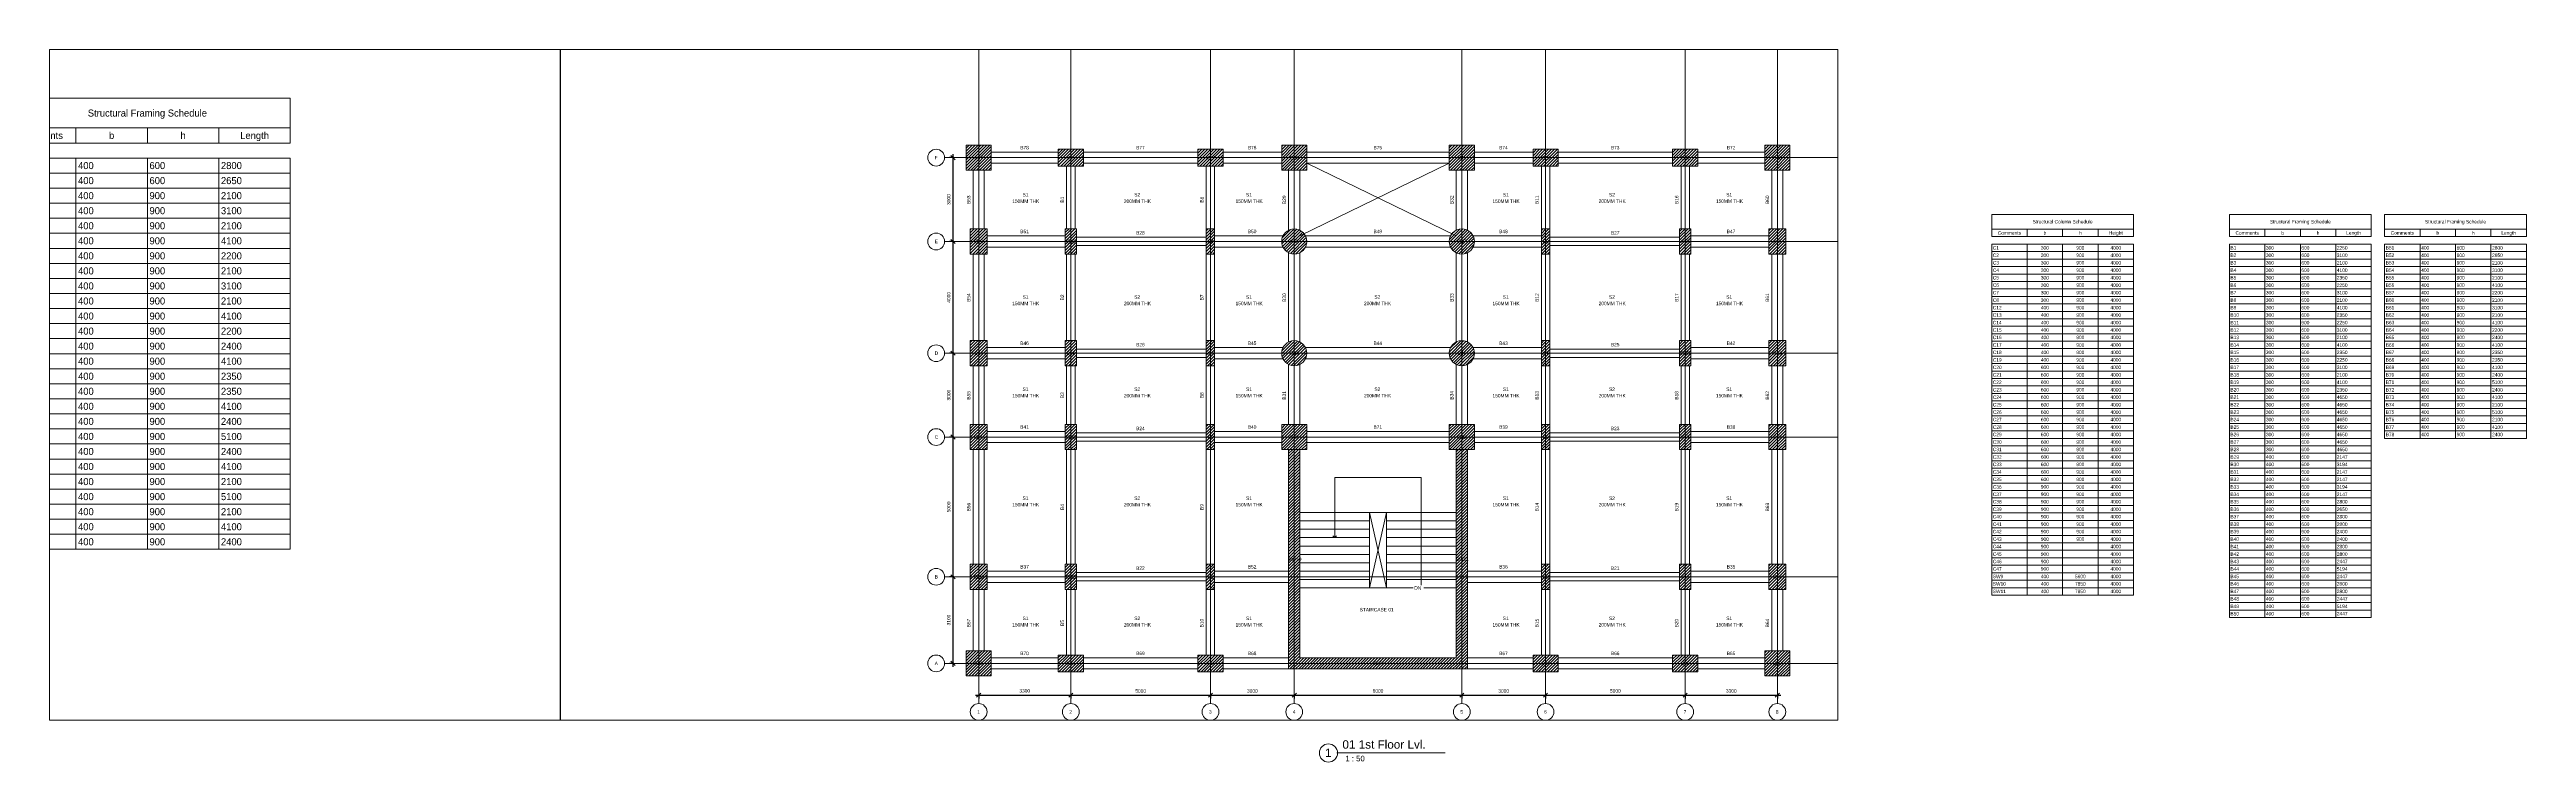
# Paper-space layout 'Layout1' of a CAD drawing. Header units: millimetres. Extents: x 1110 to 2884, y 1923 to 2433.
# The model-space entities are those that its viewports show. They can reach past a viewport. Long polylines and large blocks are cut down to what shows.
import ezdxf

# ---------------------------------------------------------------- set-up
doc = ezdxf.new("R2010")
doc.units = ezdxf.units.MM
doc.header["$PDMODE"] = 35
for name, pattern in [('Dash', [6.35, 3.175, -3.175]), ('Grid Line', [22.225, 12.7, -3.175, 3.175, -3.175]), ('Overhead', [3.96875, 2.38125, -1.5875])]:
    doc.linetypes.add(name, pattern=pattern)
for name, color, linetype, lineweight in [('A-ANNO-DIMS', 211, 'Continuous', 9), ('A-CUTOUT', 9, 'Dash', 18), ('A-CUTOUT-THIN', 151, 'Continuous', 9), ('A-FLOR-IDEN', 11, 'Continuous', 9), ('Boundary', 40, 'Continuous', 30), ('G-ANNO-SCHD', 231, 'Continuous', 9), ('G-ANNO-TTLB', 6, 'Continuous', 9), ('Origin', 40, 'Continuous', 30), ('S-BEAM', 12, 'Continuous', 18), ('S-BEAM-IDEN', 2, 'Continuous', 9), ('S-COLS', 52, 'Continuous', 18), ('S-COLS-IDEN', 171, 'Continuous', 9), ('S-GRID', 3, 'Continuous', 9), ('S-GRID-IDEN', 3, 'Continuous', 9), ('S-STRS', 31, 'Continuous', 18), ('S-STRS-ANNO', 31, 'Continuous', 18), ('S-STRS-IDEN', 31, 'Continuous', 18)]:
    doc.layers.add(name, color=color, linetype=linetype, lineweight=lineweight)
doc.layers.add('G-ANNO-NPLT', color=191, linetype='Continuous', plot=False)
doc.styles.add('Arial', font='arial.ttf', dxfattribs={"height": 125})
doc.styles.add('Arial_1', font='arial.ttf', dxfattribs={"height": 4})
doc.styles.add('Arial_2', font='arial.ttf', dxfattribs={"height": 6})
doc.styles.add('JetBrains Mono', font='JetBrainsMono-VariableFont_wght.ttf', dxfattribs={"height": 125})
doc.styles.add('JetBrains Mono_1', font='JetBrainsMono-VariableFont_wght.ttf', dxfattribs={"height": 2.5})
doc.dimstyles.new('Diagonal_-_2_5mm_JetBrains_Mono', dxfattribs={"dimscale": 304.8, "dimtxt": 176.918969, "dimasz": 0.492126, "dimexe": 0.393701, "dimexo": 0.246063, "dimgap": 0.287073, "dimtad": 1, "dimdec": 0, "dimzin": 0, "dimdsep": 46, "dimtxsty": 'JetBrains Mono', "dimblk1": 'OBLIQUE', "dimblk2": 'OBLIQUE', "dimsah": 1, "dimcen": 0.09, "dimdle": 0.393701, "dimazin": 0, "dimtfac": 1, "dimtdec": 4, "dimtix": 1, "dimtmove": 0, "dimatfit": 3, "dimfxl": 1, "dimtvp": 1, "dimtfill": 1, "dimtolj": 1, "dimtzin": 0, "dimarcsym": 2})
pattern_1 = [(45, (0, 0), (-53.03301, 53.03301), [])]

# ---------------------------------------------------------------- blocks, each defined once
blk = doc.blocks.new('Viewport - M_View Title-4169-Unnamed')
at = {"layer": 'G-ANNO-TTLB'}
for start, end in [(360, 180), (180, 0)]:
    blk.add_arc((-6, 0), 6.5, start, end, dxfattribs=at)
blk = doc.blocks.new('Grid - M_Grid Head - Circle-24584-01 1st Floor Lvl_')
at = {"layer": 'S-GRID-IDEN'}
blk.add_circle((0, 0), 6, dxfattribs=at)
blk = doc.blocks.new('_Oblique')
at = {"color": 0, "linetype": 'ByBlock', "lineweight": -2}
blk.add_line((-0.5, -0.5), (0.5, 0.5), dxfattribs=at)
blk = doc.blocks.new('DIMBLOCK1-01 1st Floor Lvl_')
at = {"layer": 'A-ANNO-DIMS', "color": 0, "lineweight": -2, "transparency": 16777216}
for p, q in [((-420, -1237), (3120, -1237)), ((-300, -1206), (-300, -1357)), ((3000, -1206), (3000, -1357))]:
    blk.add_line(p, q, dxfattribs=at)
at = {"layer": 'Defpoints', "color": 0, "transparency": 16777216}
for p in [(-300, -1131), (3000, -1131), (3000, -1237)]:
    blk.add_point(p, dxfattribs=at)
at = {"layer": 'A-ANNO-DIMS', "color": 0, "lineweight": -2, "transparency": 16777216, "xscale": 150, "yscale": 150, "zscale": 150, "rotation": 180}
blk.add_blockref('_Oblique', (-300, -1237), dxfattribs=at)
at = {"layer": 'A-ANNO-DIMS', "color": 0, "lineweight": -2, "transparency": 16777216, "xscale": 150, "yscale": 150, "zscale": 150}
blk.add_blockref('_Oblique', (3000, -1237), dxfattribs=at)
at = {"layer": 'A-ANNO-DIMS', "color": 0, "transparency": 16777216, "insert": (1350, -1085), "char_height": 125, "width": 496.29, "attachment_point": 5, "style": 'JetBrains Mono', "bg_fill": 3, "box_fill_scale": 1.1, "bg_fill_color": 9, "bg_fill_true_color": 13158600, "bg_fill_transparency": 0}
blk.add_mtext('\\A1;3300', dxfattribs=at)
blk = doc.blocks.new('DIMBLOCK2-01 1st Floor Lvl_')
at = {"layer": 'A-ANNO-DIMS', "color": 0, "lineweight": -2, "transparency": 16777216}
for p, q in [((2880, -1237), (8120, -1237)), ((3000, -1206), (3000, -1357)), ((8000, -1206), (8000, -1357))]:
    blk.add_line(p, q, dxfattribs=at)
at = {"layer": 'Defpoints', "color": 0, "transparency": 16777216}
for p in [(3000, -1131), (8000, -1131), (8000, -1237)]:
    blk.add_point(p, dxfattribs=at)
at = {"layer": 'A-ANNO-DIMS', "color": 0, "lineweight": -2, "transparency": 16777216, "xscale": 150, "yscale": 150, "zscale": 150, "rotation": 180}
blk.add_blockref('_Oblique', (3000, -1237), dxfattribs=at)
at = {"layer": 'A-ANNO-DIMS', "color": 0, "lineweight": -2, "transparency": 16777216, "xscale": 150, "yscale": 150, "zscale": 150}
blk.add_blockref('_Oblique', (8000, -1237), dxfattribs=at)
at = {"layer": 'A-ANNO-DIMS', "color": 0, "transparency": 16777216, "insert": (5500, -1085), "char_height": 125, "width": 496.29, "attachment_point": 5, "style": 'JetBrains Mono', "bg_fill": 3, "box_fill_scale": 1.1, "bg_fill_color": 9, "bg_fill_true_color": 13158600, "bg_fill_transparency": 0}
blk.add_mtext('\\A1;5000', dxfattribs=at)
blk = doc.blocks.new('DIMBLOCK3-01 1st Floor Lvl_')
at = {"layer": 'A-ANNO-DIMS', "color": 0, "lineweight": -2, "transparency": 16777216}
for p, q in [((7880, -1237), (11120, -1237)), ((8000, -1206), (8000, -1357)), ((11000, -1206), (11000, -1357))]:
    blk.add_line(p, q, dxfattribs=at)
at = {"layer": 'Defpoints', "color": 0, "transparency": 16777216}
for p in [(8000, -1131), (11000, -1131), (11000, -1237)]:
    blk.add_point(p, dxfattribs=at)
at = {"layer": 'A-ANNO-DIMS', "color": 0, "lineweight": -2, "transparency": 16777216, "xscale": 150, "yscale": 150, "zscale": 150, "rotation": 180}
blk.add_blockref('_Oblique', (8000, -1237), dxfattribs=at)
at = {"layer": 'A-ANNO-DIMS', "color": 0, "lineweight": -2, "transparency": 16777216, "xscale": 150, "yscale": 150, "zscale": 150}
blk.add_blockref('_Oblique', (11000, -1237), dxfattribs=at)
at = {"layer": 'A-ANNO-DIMS', "color": 0, "transparency": 16777216, "insert": (9500, -1085), "char_height": 125, "width": 496.29, "attachment_point": 5, "style": 'JetBrains Mono', "bg_fill": 3, "box_fill_scale": 1.1, "bg_fill_color": 9, "bg_fill_true_color": 13158600, "bg_fill_transparency": 0}
blk.add_mtext('\\A1;3000', dxfattribs=at)
blk = doc.blocks.new('DIMBLOCK4-01 1st Floor Lvl_')
at = {"layer": 'A-ANNO-DIMS', "color": 0, "lineweight": -2, "transparency": 16777216}
for p, q in [((10880, -1237), (17120, -1237)), ((11000, -1206), (11000, -1357)), ((17000, -1206), (17000, -1357))]:
    blk.add_line(p, q, dxfattribs=at)
at = {"layer": 'Defpoints', "color": 0, "transparency": 16777216}
for p in [(11000, -1131), (17000, -1131), (17000, -1237)]:
    blk.add_point(p, dxfattribs=at)
at = {"layer": 'A-ANNO-DIMS', "color": 0, "lineweight": -2, "transparency": 16777216, "xscale": 150, "yscale": 150, "zscale": 150, "rotation": 180}
blk.add_blockref('_Oblique', (11000, -1237), dxfattribs=at)
at = {"layer": 'A-ANNO-DIMS', "color": 0, "lineweight": -2, "transparency": 16777216, "xscale": 150, "yscale": 150, "zscale": 150}
blk.add_blockref('_Oblique', (17000, -1237), dxfattribs=at)
at = {"layer": 'A-ANNO-DIMS', "color": 0, "transparency": 16777216, "insert": (14000, -1085), "char_height": 125, "width": 496.29, "attachment_point": 5, "style": 'JetBrains Mono', "bg_fill": 3, "box_fill_scale": 1.1, "bg_fill_color": 9, "bg_fill_true_color": 13158600, "bg_fill_transparency": 0}
blk.add_mtext('\\A1;6000', dxfattribs=at)
blk = doc.blocks.new('DIMBLOCK5-01 1st Floor Lvl_')
at = {"layer": 'A-ANNO-DIMS', "color": 0, "lineweight": -2, "transparency": 16777216}
for p, q in [((16880, -1237), (20120, -1237)), ((17000, -1206), (17000, -1357)), ((20000, -1206), (20000, -1357))]:
    blk.add_line(p, q, dxfattribs=at)
at = {"layer": 'Defpoints', "color": 0, "transparency": 16777216}
for p in [(17000, -1131), (20000, -1131), (20000, -1237)]:
    blk.add_point(p, dxfattribs=at)
at = {"layer": 'A-ANNO-DIMS', "color": 0, "lineweight": -2, "transparency": 16777216, "xscale": 150, "yscale": 150, "zscale": 150, "rotation": 180}
blk.add_blockref('_Oblique', (17000, -1237), dxfattribs=at)
at = {"layer": 'A-ANNO-DIMS', "color": 0, "lineweight": -2, "transparency": 16777216, "xscale": 150, "yscale": 150, "zscale": 150}
blk.add_blockref('_Oblique', (20000, -1237), dxfattribs=at)
at = {"layer": 'A-ANNO-DIMS', "color": 0, "transparency": 16777216, "insert": (18500, -1085), "char_height": 125, "width": 496.29, "attachment_point": 5, "style": 'JetBrains Mono', "bg_fill": 3, "box_fill_scale": 1.1, "bg_fill_color": 9, "bg_fill_true_color": 13158600, "bg_fill_transparency": 0}
blk.add_mtext('\\A1;3000', dxfattribs=at)
blk = doc.blocks.new('DIMBLOCK6-01 1st Floor Lvl_')
at = {"layer": 'A-ANNO-DIMS', "color": 0, "lineweight": -2, "transparency": 16777216}
for p, q in [((19880, -1237), (25120, -1237)), ((20000, -1206), (20000, -1357)), ((25000, -1206), (25000, -1357))]:
    blk.add_line(p, q, dxfattribs=at)
at = {"layer": 'Defpoints', "color": 0, "transparency": 16777216}
for p in [(20000, -1131), (25000, -1131), (25000, -1237)]:
    blk.add_point(p, dxfattribs=at)
at = {"layer": 'A-ANNO-DIMS', "color": 0, "lineweight": -2, "transparency": 16777216, "xscale": 150, "yscale": 150, "zscale": 150, "rotation": 180}
blk.add_blockref('_Oblique', (20000, -1237), dxfattribs=at)
at = {"layer": 'A-ANNO-DIMS', "color": 0, "lineweight": -2, "transparency": 16777216, "xscale": 150, "yscale": 150, "zscale": 150}
blk.add_blockref('_Oblique', (25000, -1237), dxfattribs=at)
at = {"layer": 'A-ANNO-DIMS', "color": 0, "transparency": 16777216, "insert": (22500, -1085), "char_height": 125, "width": 496.29, "attachment_point": 5, "style": 'JetBrains Mono', "bg_fill": 3, "box_fill_scale": 1.1, "bg_fill_color": 9, "bg_fill_true_color": 13158600, "bg_fill_transparency": 0}
blk.add_mtext('\\A1;5000', dxfattribs=at)
blk = doc.blocks.new('DIMBLOCK7-01 1st Floor Lvl_')
at = {"layer": 'A-ANNO-DIMS', "color": 0, "lineweight": -2, "transparency": 16777216}
for p, q in [((24880, -1237), (28420, -1237)), ((25000, -1206), (25000, -1357)), ((28300, -1206), (28300, -1357))]:
    blk.add_line(p, q, dxfattribs=at)
at = {"layer": 'Defpoints', "color": 0, "transparency": 16777216}
for p in [(25000, -1131), (28300, -1131), (28300, -1237)]:
    blk.add_point(p, dxfattribs=at)
at = {"layer": 'A-ANNO-DIMS', "color": 0, "lineweight": -2, "transparency": 16777216, "xscale": 150, "yscale": 150, "zscale": 150, "rotation": 180}
blk.add_blockref('_Oblique', (25000, -1237), dxfattribs=at)
at = {"layer": 'A-ANNO-DIMS', "color": 0, "lineweight": -2, "transparency": 16777216, "xscale": 150, "yscale": 150, "zscale": 150}
blk.add_blockref('_Oblique', (28300, -1237), dxfattribs=at)
at = {"layer": 'A-ANNO-DIMS', "color": 0, "transparency": 16777216, "insert": (26650, -1085), "char_height": 125, "width": 496.29, "attachment_point": 5, "style": 'JetBrains Mono', "bg_fill": 3, "box_fill_scale": 1.1, "bg_fill_color": 9, "bg_fill_true_color": 13158600, "bg_fill_transparency": 0}
blk.add_mtext('\\A1;3300', dxfattribs=at)
blk = doc.blocks.new('DIMBLOCK8-01 1st Floor Lvl_')
at = {"layer": 'A-ANNO-DIMS', "color": 0, "lineweight": -2, "transparency": 16777216}
for p, q in [((-1191, 18000), (-1342, 18000)), ((-1222, 18120), (-1222, 14880)), ((-1191, 15000), (-1342, 15000))]:
    blk.add_line(p, q, dxfattribs=at)
at = {"layer": 'Defpoints', "color": 0, "transparency": 16777216}
for p in [(-1116, 18000), (-1222, 15000), (-1116, 15000)]:
    blk.add_point(p, dxfattribs=at)
at = {"layer": 'A-ANNO-DIMS', "color": 0, "lineweight": -2, "transparency": 16777216, "xscale": 150, "yscale": 150, "zscale": 150}
for p, rotation in [((-1222, 18000), 90), ((-1222, 15000), 270)]:
    blk.add_blockref('_Oblique', p, dxfattribs=dict(at, rotation=rotation))
at = {"layer": 'A-ANNO-DIMS', "color": 0, "transparency": 16777216, "insert": (-1374, 16500), "char_height": 125, "width": 496.29, "attachment_point": 5, "rotation": 90, "style": 'JetBrains Mono', "bg_fill": 3, "box_fill_scale": 1.1, "bg_fill_color": 9, "bg_fill_true_color": 13158600, "bg_fill_transparency": 0}
blk.add_mtext('\\A1;3000', dxfattribs=at)
blk = doc.blocks.new('DIMBLOCK9-01 1st Floor Lvl_')
at = {"layer": 'A-ANNO-DIMS', "color": 0, "lineweight": -2, "transparency": 16777216}
for p, q in [((-1222, 15120), (-1222, 10880)), ((-1191, 15000), (-1342, 15000)), ((-1191, 11000), (-1342, 11000))]:
    blk.add_line(p, q, dxfattribs=at)
at = {"layer": 'Defpoints', "color": 0, "transparency": 16777216}
for p in [(-1116, 15000), (-1222, 11000), (-1116, 11000)]:
    blk.add_point(p, dxfattribs=at)
at = {"layer": 'A-ANNO-DIMS', "color": 0, "lineweight": -2, "transparency": 16777216, "xscale": 150, "yscale": 150, "zscale": 150}
for p, rotation in [((-1222, 15000), 90), ((-1222, 11000), 270)]:
    blk.add_blockref('_Oblique', p, dxfattribs=dict(at, rotation=rotation))
at = {"layer": 'A-ANNO-DIMS', "color": 0, "transparency": 16777216, "insert": (-1374, 13000), "char_height": 125, "width": 496.29, "attachment_point": 5, "rotation": 90, "style": 'JetBrains Mono', "bg_fill": 3, "box_fill_scale": 1.1, "bg_fill_color": 9, "bg_fill_true_color": 13158600, "bg_fill_transparency": 0}
blk.add_mtext('\\A1;4000', dxfattribs=at)
blk = doc.blocks.new('DIMBLOCK10-01 1st Floor Lvl_')
at = {"layer": 'A-ANNO-DIMS', "color": 0, "lineweight": -2, "transparency": 16777216}
for p, q in [((-1191, 11000), (-1342, 11000)), ((-1222, 11120), (-1222, 7880)), ((-1191, 8000), (-1342, 8000))]:
    blk.add_line(p, q, dxfattribs=at)
at = {"layer": 'Defpoints', "color": 0, "transparency": 16777216}
for p in [(-1116, 11000), (-1222, 8000), (-1116, 8000)]:
    blk.add_point(p, dxfattribs=at)
at = {"layer": 'A-ANNO-DIMS', "color": 0, "lineweight": -2, "transparency": 16777216, "xscale": 150, "yscale": 150, "zscale": 150}
for p, rotation in [((-1222, 11000), 90), ((-1222, 8000), 270)]:
    blk.add_blockref('_Oblique', p, dxfattribs=dict(at, rotation=rotation))
at = {"layer": 'A-ANNO-DIMS', "color": 0, "transparency": 16777216, "insert": (-1374, 9500), "char_height": 125, "width": 496.29, "attachment_point": 5, "rotation": 90, "style": 'JetBrains Mono', "bg_fill": 3, "box_fill_scale": 1.1, "bg_fill_color": 9, "bg_fill_true_color": 13158600, "bg_fill_transparency": 0}
blk.add_mtext('\\A1;3000', dxfattribs=at)
blk = doc.blocks.new('DIMBLOCK11-01 1st Floor Lvl_')
at = {"layer": 'A-ANNO-DIMS', "color": 0, "lineweight": -2, "transparency": 16777216}
for p, q in [((-1191, 8000), (-1342, 8000)), ((-1222, 8120), (-1222, 2880)), ((-1191, 3000), (-1342, 3000))]:
    blk.add_line(p, q, dxfattribs=at)
at = {"layer": 'Defpoints', "color": 0, "transparency": 16777216}
for p in [(-1116, 8000), (-1222, 3000), (-1116, 3000)]:
    blk.add_point(p, dxfattribs=at)
at = {"layer": 'A-ANNO-DIMS', "color": 0, "lineweight": -2, "transparency": 16777216, "xscale": 150, "yscale": 150, "zscale": 150}
for p, rotation in [((-1222, 8000), 90), ((-1222, 3000), 270)]:
    blk.add_blockref('_Oblique', p, dxfattribs=dict(at, rotation=rotation))
at = {"layer": 'A-ANNO-DIMS', "color": 0, "transparency": 16777216, "insert": (-1374, 5500), "char_height": 125, "width": 496.29, "attachment_point": 5, "rotation": 90, "style": 'JetBrains Mono', "bg_fill": 3, "box_fill_scale": 1.1, "bg_fill_color": 9, "bg_fill_true_color": 13158600, "bg_fill_transparency": 0}
blk.add_mtext('\\A1;5000', dxfattribs=at)
blk = doc.blocks.new('DIMBLOCK12-01 1st Floor Lvl_')
at = {"layer": 'A-ANNO-DIMS', "color": 0, "lineweight": -2, "transparency": 16777216}
for p, q in [((-1191, 3000), (-1342, 3000)), ((-1222, 3120), (-1222, -220)), ((-1191, -100), (-1342, -100))]:
    blk.add_line(p, q, dxfattribs=at)
at = {"layer": 'Defpoints', "color": 0, "transparency": 16777216}
for p in [(-1116, 3000), (-1222, -100), (-1116, -100)]:
    blk.add_point(p, dxfattribs=at)
at = {"layer": 'A-ANNO-DIMS', "color": 0, "lineweight": -2, "transparency": 16777216, "xscale": 150, "yscale": 150, "zscale": 150}
for p, rotation in [((-1222, 3000), 90), ((-1222, -100), 270)]:
    blk.add_blockref('_Oblique', p, dxfattribs=dict(at, rotation=rotation))
at = {"layer": 'A-ANNO-DIMS', "color": 0, "transparency": 16777216, "insert": (-1374, 1450), "char_height": 125, "width": 496.29, "attachment_point": 5, "rotation": 90, "style": 'JetBrains Mono', "bg_fill": 3, "box_fill_scale": 1.1, "bg_fill_color": 9, "bg_fill_true_color": 13158600, "bg_fill_transparency": 0}
blk.add_mtext('\\A1;3100', dxfattribs=at)

msp = doc.modelspace()

# ---------------------------------------------------------------- hatches: boundary and pattern name
at = {"layer": 'S-COLS'}
h = msp.add_hatch(dxfattribs=at)
h.set_pattern_fill('FP_1', color=8, style=0, pattern_type=2)
h.set_pattern_definition(pattern_1)
h.paths.add_polyline_path([(150, 17550), (150, 18450), (-750, 18450), (-750, 17550)])
h = msp.add_hatch(dxfattribs=at)
h.set_pattern_fill('FP_1', color=8, style=0, pattern_type=2)
h.set_pattern_definition(pattern_1)
h.paths.add_polyline_path([(3450, 17700), (3450, 18300), (2550, 18300), (2550, 17700)])
h = msp.add_hatch(dxfattribs=at)
h.set_pattern_fill('FP_1', color=8, style=0, pattern_type=2)
h.set_pattern_definition(pattern_1)
h.paths.add_polyline_path([(8450, 17700), (8450, 18300), (7550, 18300), (7550, 17700)])
h = msp.add_hatch(dxfattribs=at)
h.set_pattern_fill('FP_1', color=8, style=0, pattern_type=2)
h.set_pattern_definition(pattern_1)
h.paths.add_polyline_path([(11450, 17550), (11450, 18450), (10550, 18450), (10550, 17550)])
h = msp.add_hatch(dxfattribs=at)
h.set_pattern_fill('FP_1', color=8, style=0, pattern_type=2)
h.set_pattern_definition(pattern_1)
h.paths.add_polyline_path([(17450, 17550), (17450, 18450), (16550, 18450), (16550, 17550)])
h = msp.add_hatch(dxfattribs=at)
h.set_pattern_fill('FP_1', color=8, style=0, pattern_type=2)
h.set_pattern_definition(pattern_1)
h.paths.add_polyline_path([(20450, 17700), (20450, 18300), (19550, 18300), (19550, 17700)])
h = msp.add_hatch(dxfattribs=at)
h.set_pattern_fill('FP_1', color=8, style=0, pattern_type=2)
h.set_pattern_definition(pattern_1)
h.paths.add_polyline_path([(25450, 17700), (25450, 18300), (24550, 18300), (24550, 17700)])
h = msp.add_hatch(dxfattribs=at)
h.set_pattern_fill('FP_1', color=8, style=0, pattern_type=2)
h.set_pattern_definition(pattern_1)
h.paths.add_polyline_path([(28750, 17550), (28750, 18450), (27850, 18450), (27850, 17550)])
h = msp.add_hatch(dxfattribs=at)
h.set_pattern_fill('FP_1', color=8, style=0, pattern_type=2)
h.set_pattern_definition(pattern_1)
h.paths.add_polyline_path([(0, 14550), (0, 15450), (-600, 15450), (-600, 14550)])
h = msp.add_hatch(dxfattribs=at)
h.set_pattern_fill('FP_1', color=8, style=0, pattern_type=2)
h.set_pattern_definition(pattern_1)
h.paths.add_polyline_path([(3200, 14550), (3200, 15450), (2800, 15450), (2800, 14550)])
h = msp.add_hatch(dxfattribs=at)
h.set_pattern_fill('FP_1', color=8, style=0, pattern_type=2)
h.set_pattern_definition(pattern_1)
h.paths.add_polyline_path([(8150, 14550), (8150, 15450), (7850, 15450), (7850, 14550)])
h = msp.add_hatch(dxfattribs=at)
h.set_pattern_fill('FP_1', color=8, style=0, pattern_type=2)
h.set_pattern_definition(pattern_1)
h.paths.add_polyline_path([(10962.8, 14551.5), (11037.2, 14551.5), (11110.5, 14563.8), (11180.8, 14587.9), (11246.1, 14623.3), (11304.8, 14668.9), (11355.1, 14723.6), (11395.8, 14785.8), (11425.6, 14853.9), (11443.9, 14925.9), (11450, 15000), (11443.9, 15074.1), (11425.6, 15146.1), (11395.8, 15214.2), (11355.1, 15276.4), (11304.8, 15331.1), (11246.1, 15376.7), (11180.8, 15412.1), (11110.5, 15436.2), (11037.2, 15448.5), (10962.8, 15448.5), (10889.5, 15436.2), (10819.2, 15412.1), (10753.9, 15376.7), (10695.2, 15331.1), (10644.9, 15276.4), (10604.2, 15214.2), (10574.4, 15146.1), (10556.1, 15074.1), (10550, 15000), (10556.1, 14925.9), (10574.4, 14853.9), (10604.2, 14785.8), (10644.9, 14723.6), (10695.2, 14668.9), (10753.9, 14623.3), (10819.2, 14587.9), (10889.5, 14563.8)])
h = msp.add_hatch(dxfattribs=at)
h.set_pattern_fill('FP_1', color=8, style=0, pattern_type=2)
h.set_pattern_definition(pattern_1)
h.paths.add_polyline_path([(16962.8, 14551.5), (17037.2, 14551.5), (17110.5, 14563.8), (17180.8, 14587.9), (17246.1, 14623.3), (17304.8, 14668.9), (17355.1, 14723.6), (17395.8, 14785.8), (17425.6, 14853.9), (17443.9, 14925.9), (17450, 15000), (17443.9, 15074.1), (17425.6, 15146.1), (17395.8, 15214.2), (17355.1, 15276.4), (17304.8, 15331.1), (17246.1, 15376.7), (17180.8, 15412.1), (17110.5, 15436.2), (17037.2, 15448.5), (16962.8, 15448.5), (16889.5, 15436.2), (16819.2, 15412.1), (16753.9, 15376.7), (16695.2, 15331.1), (16644.9, 15276.4), (16604.2, 15214.2), (16574.4, 15146.1), (16556.1, 15074.1), (16550, 15000), (16556.1, 14925.9), (16574.4, 14853.9), (16604.2, 14785.8), (16644.9, 14723.6), (16695.2, 14668.9), (16753.9, 14623.3), (16819.2, 14587.9), (16889.5, 14563.8)])
h = msp.add_hatch(dxfattribs=at)
h.set_pattern_fill('FP_1', color=8, style=0, pattern_type=2)
h.set_pattern_definition(pattern_1)
h.paths.add_polyline_path([(20150, 14550), (20150, 15450), (19850, 15450), (19850, 14550)])
h = msp.add_hatch(dxfattribs=at)
h.set_pattern_fill('FP_1', color=8, style=0, pattern_type=2)
h.set_pattern_definition(pattern_1)
h.paths.add_polyline_path([(25200, 14550), (25200, 15450), (24800, 15450), (24800, 14550)])
h = msp.add_hatch(dxfattribs=at)
h.set_pattern_fill('FP_1', color=8, style=0, pattern_type=2)
h.set_pattern_definition(pattern_1)
h.paths.add_polyline_path([(28600, 14550), (28600, 15450), (28000, 15450), (28000, 14550)])
h = msp.add_hatch(dxfattribs=at)
h.set_pattern_fill('FP_1', color=8, style=0, pattern_type=2)
h.set_pattern_definition(pattern_1)
h.paths.add_polyline_path([(0, 10550), (0, 11450), (-600, 11450), (-600, 10550)])
h = msp.add_hatch(dxfattribs=at)
h.set_pattern_fill('FP_1', color=8, style=0, pattern_type=2)
h.set_pattern_definition(pattern_1)
h.paths.add_polyline_path([(3200, 10550), (3200, 11450), (2800, 11450), (2800, 10550)])
h = msp.add_hatch(dxfattribs=at)
h.set_pattern_fill('FP_1', color=8, style=0, pattern_type=2)
h.set_pattern_definition(pattern_1)
h.paths.add_polyline_path([(8150, 10550), (8150, 11450), (7850, 11450), (7850, 10550)])
h = msp.add_hatch(dxfattribs=at)
h.set_pattern_fill('FP_1', color=8, style=0, pattern_type=2)
h.set_pattern_definition(pattern_1)
h.paths.add_polyline_path([(10962.8, 10551.5), (11037.2, 10551.5), (11110.5, 10563.8), (11180.8, 10587.9), (11246.1, 10623.3), (11304.8, 10668.9), (11355.1, 10723.6), (11395.8, 10785.8), (11425.6, 10853.9), (11443.9, 10925.9), (11450, 11000), (11443.9, 11074.1), (11425.6, 11146.1), (11395.8, 11214.2), (11355.1, 11276.4), (11304.8, 11331.1), (11246.1, 11376.7), (11180.8, 11412.1), (11110.5, 11436.2), (11037.2, 11448.5), (10962.8, 11448.5), (10889.5, 11436.2), (10819.2, 11412.1), (10753.9, 11376.7), (10695.2, 11331.1), (10644.9, 11276.4), (10604.2, 11214.2), (10574.4, 11146.1), (10556.1, 11074.1), (10550, 11000), (10556.1, 10925.9), (10574.4, 10853.9), (10604.2, 10785.8), (10644.9, 10723.6), (10695.2, 10668.9), (10753.9, 10623.3), (10819.2, 10587.9), (10889.5, 10563.8)])
h = msp.add_hatch(dxfattribs=at)
h.set_pattern_fill('FP_1', color=8, style=0, pattern_type=2)
h.set_pattern_definition(pattern_1)
h.paths.add_polyline_path([(17037.2, 10551.5), (17110.5, 10563.8), (17180.8, 10587.9), (17246.1, 10623.3), (17304.8, 10668.9), (17355.1, 10723.6), (17395.8, 10785.8), (17425.6, 10853.9), (17443.9, 10925.9), (17450, 11000), (17443.9, 11074.1), (17425.6, 11146.1), (17395.8, 11214.2), (17355.1, 11276.4), (17304.8, 11331.1), (17246.1, 11376.7), (17180.8, 11412.1), (17110.5, 11436.2), (17037.2, 11448.5), (16962.8, 11448.5), (16889.5, 11436.2), (16819.2, 11412.1), (16753.9, 11376.7), (16695.2, 11331.1), (16644.9, 11276.4), (16604.2, 11214.2), (16574.4, 11146.1), (16556.1, 11074.1), (16550, 11000), (16556.1, 10925.9), (16574.4, 10853.9), (16604.2, 10785.8), (16644.9, 10723.6), (16695.2, 10668.9), (16753.9, 10623.3), (16819.2, 10587.9), (16889.5, 10563.8), (16962.8, 10551.5)])
h = msp.add_hatch(dxfattribs=at)
h.set_pattern_fill('FP_1', color=8, style=0, pattern_type=2)
h.set_pattern_definition(pattern_1)
h.paths.add_polyline_path([(20150, 10550), (20150, 11450), (19850, 11450), (19850, 10550)])
h = msp.add_hatch(dxfattribs=at)
h.set_pattern_fill('FP_1', color=8, style=0, pattern_type=2)
h.set_pattern_definition(pattern_1)
h.paths.add_polyline_path([(25200, 10550), (25200, 11450), (24800, 11450), (24800, 10550)])
h = msp.add_hatch(dxfattribs=at)
h.set_pattern_fill('FP_1', color=8, style=0, pattern_type=2)
h.set_pattern_definition(pattern_1)
h.paths.add_polyline_path([(28600, 10550), (28600, 11450), (28000, 11450), (28000, 10550)])
h = msp.add_hatch(dxfattribs=at)
h.set_pattern_fill('FP_2', color=8, style=0, pattern_type=2)
h.set_pattern_definition(pattern_1)
h.paths.add_polyline_path([(0, 7550), (0, 8450), (-600, 8450), (-600, 7550)])
h = msp.add_hatch(dxfattribs=at)
h.set_pattern_fill('FP_1', color=8, style=0, pattern_type=2)
h.set_pattern_definition(pattern_1)
h.paths.add_polyline_path([(3200, 7550), (3200, 8450), (2800, 8450), (2800, 7550)])
h = msp.add_hatch(dxfattribs=at)
h.set_pattern_fill('FP_1', color=8, style=0, pattern_type=2)
h.set_pattern_definition(pattern_1)
h.paths.add_polyline_path([(8150, 7550), (8150, 8450), (7850, 8450), (7850, 7550)])
h = msp.add_hatch(dxfattribs=at)
h.set_pattern_fill('FP_1', color=8, style=0, pattern_type=2)
h.set_pattern_definition(pattern_1)
h.paths.add_polyline_path([(11450, 7550), (11450, 8450), (10550, 8450), (10550, 7550)])
h = msp.add_hatch(dxfattribs=at)
h.set_pattern_fill('FP_1', color=8, style=0, pattern_type=2)
h.set_pattern_definition(pattern_1)
h.paths.add_polyline_path([(17450, 7550), (17450, 8450), (16550, 8450), (16550, 7550)])
h = msp.add_hatch(dxfattribs=at)
h.set_pattern_fill('FP_1', color=8, style=0, pattern_type=2)
h.set_pattern_definition(pattern_1)
h.paths.add_polyline_path([(20150, 7550), (20150, 8450), (19850, 8450), (19850, 7550)])
h = msp.add_hatch(dxfattribs=at)
h.set_pattern_fill('FP_1', color=8, style=0, pattern_type=2)
h.set_pattern_definition(pattern_1)
h.paths.add_polyline_path([(25200, 7550), (25200, 8450), (24800, 8450), (24800, 7550)])
h = msp.add_hatch(dxfattribs=at)
h.set_pattern_fill('FP_1', color=8, style=0, pattern_type=2)
h.set_pattern_definition(pattern_1)
h.paths.add_polyline_path([(28600, 7550), (28600, 8450), (28000, 8450), (28000, 7550)])
h = msp.add_hatch(dxfattribs=at)
h.set_pattern_fill('FP_1', color=8, style=0, pattern_type=2)
h.set_pattern_definition(pattern_1)
h.paths.add_polyline_path([(11200, -300), (11200, 7550), (10800, 7550), (10800, -300)])
h = msp.add_hatch(dxfattribs=at)
h.set_pattern_fill('FP_1', color=8, style=0, pattern_type=2)
h.set_pattern_definition(pattern_1)
h.paths.add_polyline_path([(17200, -300), (17200, 7550), (16800, 7550), (16800, -300)])
h = msp.add_hatch(dxfattribs=at)
h.set_pattern_fill('FP_1', color=8, style=0, pattern_type=2)
h.set_pattern_definition(pattern_1)
h.paths.add_polyline_path([(0, 2550), (0, 3450), (-600, 3450), (-600, 2550)])
h = msp.add_hatch(dxfattribs=at)
h.set_pattern_fill('FP_1', color=8, style=0, pattern_type=2)
h.set_pattern_definition(pattern_1)
h.paths.add_polyline_path([(3200, 2550), (3200, 3450), (2800, 3450), (2800, 2550)])
h = msp.add_hatch(dxfattribs=at)
h.set_pattern_fill('FP_1', color=8, style=0, pattern_type=2)
h.set_pattern_definition(pattern_1)
h.paths.add_polyline_path([(7850, 2550), (8150, 2550), (8150, 3450), (7850, 3450), (7850, 3395.8)])
h = msp.add_hatch(dxfattribs=at)
h.set_pattern_fill('FP_1', color=8, style=0, pattern_type=2)
h.set_pattern_definition(pattern_1)
h.paths.add_polyline_path([(20150, 2550), (20150, 3450), (19850, 3450), (19850, 2550)])
h = msp.add_hatch(dxfattribs=at)
h.set_pattern_fill('FP_1', color=8, style=0, pattern_type=2)
h.set_pattern_definition(pattern_1)
h.paths.add_polyline_path([(25200, 2550), (25200, 3450), (24800, 3450), (24800, 2550)])
h = msp.add_hatch(dxfattribs=at)
h.set_pattern_fill('FP_1', color=8, style=0, pattern_type=2)
h.set_pattern_definition(pattern_1)
h.paths.add_polyline_path([(28600, 2550), (28600, 3450), (28000, 3450), (28000, 2550)])
h = msp.add_hatch(dxfattribs=at)
h.set_pattern_fill('FP_1', color=8, style=0, pattern_type=2)
h.set_pattern_definition(pattern_1)
h.paths.add_polyline_path([(150, -550), (150, 350), (-750, 350), (-750, -550)])
h = msp.add_hatch(dxfattribs=at)
h.set_pattern_fill('FP_1', color=8, style=0, pattern_type=2)
h.set_pattern_definition(pattern_1)
h.paths.add_polyline_path([(3450, -400), (3450, 200), (2550, 200), (2550, -400)])
h = msp.add_hatch(dxfattribs=at)
h.set_pattern_fill('FP_1', color=8, style=0, pattern_type=2)
h.set_pattern_definition(pattern_1)
h.paths.add_polyline_path([(8450, -400), (8450, 200), (7550, 200), (7550, -400)])
h = msp.add_hatch(dxfattribs=at)
h.set_pattern_fill('FP_1', color=8, style=0, pattern_type=2)
h.set_pattern_definition(pattern_1)
h.paths.add_polyline_path([(16800, -300), (16800, 100), (11200, 100), (11200, -300), (14379, -300)])
h = msp.add_hatch(dxfattribs=at)
h.set_pattern_fill('FP_1', color=8, style=0, pattern_type=2)
h.set_pattern_definition(pattern_1)
h.paths.add_polyline_path([(20450, -400), (20450, 200), (19550, 200), (19550, -400)])
h = msp.add_hatch(dxfattribs=at)
h.set_pattern_fill('FP_1', color=8, style=0, pattern_type=2)
h.set_pattern_definition(pattern_1)
h.paths.add_polyline_path([(25450, -400), (25450, 200), (24550, 200), (24550, -400)])
h = msp.add_hatch(dxfattribs=at)
h.set_pattern_fill('FP_1', color=8, style=0, pattern_type=2)
h.set_pattern_definition(pattern_1)
h.paths.add_polyline_path([(28750, -550), (28750, 350), (27850, 350), (27850, -550)])

# ---------------------------------------------------------------- linework, layer by layer
at = {"layer": 'A-CUTOUT', "ltscale": 50}
for p, q in [((16550, 17800), (11200, 15200)), ((11450, 17800), (16800, 15200)), ((13700, 5300), (14300, 2600)), ((13700, 2600), (14300, 5300))]:
    msp.add_line(p, q, dxfattribs=at)
at = {"layer": 'A-CUTOUT-THIN'}
for p, q in [((-24951.5, 20127.6), (-35187.7, 20127.6)), ((-24951.5, 19061.3), (-24951.5, 20127.6)), ((-35187.7, 19061.3), (-24951.5, 19061.3)), ((-32628.7, 19061.3), (-32628.7, 18522.8)), ((-30069.6, 19061.3), (-30069.6, 18522.8)), ((-27510.6, 19061.3), (-27510.6, 18522.8)), ((-24951.5, 19061.3), (-24951.5, 18522.8)), ((-32628.7, 18522.8), (-35187.7, 18522.8)), ((-32628.7, 17984.2), (-35187.7, 17984.2)), ((-30069.6, 18522.8), (-32628.7, 18522.8)), ((-30069.6, 17984.2), (-32628.7, 17984.2)), ((-32628.7, 17984.2), (-32628.7, 17445.7)), ((-27510.6, 18522.8), (-30069.6, 18522.8)), ((-27510.6, 17984.2), (-30069.6, 17984.2)), ((-30069.6, 17984.2), (-30069.6, 17445.7)), ((-24951.5, 18522.8), (-27510.6, 18522.8)), ((-24951.5, 17984.2), (-27510.6, 17984.2)), ((-27510.6, 17984.2), (-27510.6, 17445.7)), ((-24951.5, 17984.2), (-24951.5, 17445.7)), ((-32628.7, 17445.7), (-35187.7, 17445.7)), ((-32628.7, 16907.2), (-35187.7, 16907.2)), ((-30069.6, 17445.7), (-32628.7, 17445.7)), ((-32628.7, 17445.7), (-32628.7, 16907.2)), ((-30069.6, 16907.2), (-32628.7, 16907.2)), ((-32628.7, 16907.2), (-32628.7, 16368.6)), ((-27510.6, 17445.7), (-30069.6, 17445.7)), ((-30069.6, 17445.7), (-30069.6, 16907.2)), ((-27510.6, 16907.2), (-30069.6, 16907.2)), ((-30069.6, 16907.2), (-30069.6, 16368.6)), ((-24951.5, 17445.7), (-27510.6, 17445.7)), ((-27510.6, 17445.7), (-27510.6, 16907.2)), ((-24951.5, 16907.2), (-27510.6, 16907.2)), ((-27510.6, 16907.2), (-27510.6, 16368.6)), ((-24951.5, 17445.7), (-24951.5, 16907.2)), ((-24951.5, 16907.2), (-24951.5, 16368.6)), ((-32628.7, 16368.6), (-35187.7, 16368.6)), ((-30069.6, 16368.6), (-32628.7, 16368.6)), ((-32628.7, 16368.6), (-32628.7, 15830.1)), ((-27510.6, 16368.6), (-30069.6, 16368.6)), ((-30069.6, 16368.6), (-30069.6, 15830.1)), ((-24951.5, 16368.6), (-27510.6, 16368.6)), ((-27510.6, 16368.6), (-27510.6, 15830.1)), ((-24951.5, 16368.6), (-24951.5, 15830.1)), ((-32628.7, 15830.1), (-35187.7, 15830.1)), ((-32628.7, 15291.5), (-35187.7, 15291.5)), ((-30069.6, 15830.1), (-32628.7, 15830.1)), ((-32628.7, 15830.1), (-32628.7, 15291.5)), ((-30069.6, 15291.5), (-32628.7, 15291.5)), ((-32628.7, 15291.5), (-32628.7, 14753)), ((-27510.6, 15830.1), (-30069.6, 15830.1)), ((-30069.6, 15830.1), (-30069.6, 15291.5)), ((-27510.6, 15291.5), (-30069.6, 15291.5)), ((-30069.6, 15291.5), (-30069.6, 14753)), ((-24951.5, 15830.1), (-27510.6, 15830.1)), ((-27510.6, 15830.1), (-27510.6, 15291.5)), ((-24951.5, 15291.5), (-27510.6, 15291.5)), ((-27510.6, 15291.5), (-27510.6, 14753)), ((-24951.5, 15830.1), (-24951.5, 15291.5)), ((-24951.5, 15291.5), (-24951.5, 14753)), ((-32628.7, 14753), (-35187.7, 14753)), ((-32628.7, 14214.5), (-35187.7, 14214.5)), ((-30069.6, 14753), (-32628.7, 14753)), ((-32628.7, 14753), (-32628.7, 14214.5)), ((-30069.6, 14214.5), (-32628.7, 14214.5)), ((-32628.7, 14214.5), (-32628.7, 13675.9)), ((-27510.6, 14753), (-30069.6, 14753)), ((-30069.6, 14753), (-30069.6, 14214.5)), ((-27510.6, 14214.5), (-30069.6, 14214.5)), ((-30069.6, 14214.5), (-30069.6, 13675.9)), ((-24951.5, 14753), (-27510.6, 14753)), ((-27510.6, 14753), (-27510.6, 14214.5)), ((-24951.5, 14214.5), (-27510.6, 14214.5)), ((-27510.6, 14214.5), (-27510.6, 13675.9)), ((-24951.5, 14753), (-24951.5, 14214.5)), ((-24951.5, 14214.5), (-24951.5, 13675.9)), ((-32628.7, 13675.9), (-35187.7, 13675.9)), ((-30069.6, 13675.9), (-32628.7, 13675.9)), ((-32628.7, 13675.9), (-32628.7, 13137.4)), ((-27510.6, 13675.9), (-30069.6, 13675.9)), ((-30069.6, 13675.9), (-30069.6, 13137.4)), ((-24951.5, 13675.9), (-27510.6, 13675.9)), ((-27510.6, 13675.9), (-27510.6, 13137.4)), ((-24951.5, 13675.9), (-24951.5, 13137.4)), ((-32628.7, 13137.4), (-35187.7, 13137.4)), ((-32628.7, 12598.8), (-35187.7, 12598.8)), ((-30069.6, 13137.4), (-32628.7, 13137.4)), ((-32628.7, 13137.4), (-32628.7, 12598.8)), ((-30069.6, 12598.8), (-32628.7, 12598.8)), ((-32628.7, 12598.8), (-32628.7, 12060.3)), ((-27510.6, 13137.4), (-30069.6, 13137.4)), ((-30069.6, 13137.4), (-30069.6, 12598.8)), ((-27510.6, 12598.8), (-30069.6, 12598.8)), ((-30069.6, 12598.8), (-30069.6, 12060.3)), ((-24951.5, 13137.4), (-27510.6, 13137.4)), ((-27510.6, 13137.4), (-27510.6, 12598.8)), ((-24951.5, 12598.8), (-27510.6, 12598.8)), ((-27510.6, 12598.8), (-27510.6, 12060.3)), ((-24951.5, 13137.4), (-24951.5, 12598.8)), ((-24951.5, 12598.8), (-24951.5, 12060.3)), ((-32628.7, 12060.3), (-35187.7, 12060.3)), ((-30069.6, 12060.3), (-32628.7, 12060.3)), ((-32628.7, 12060.3), (-32628.7, 11521.8)), ((-27510.6, 12060.3), (-30069.6, 12060.3)), ((-30069.6, 12060.3), (-30069.6, 11521.8)), ((-24951.5, 12060.3), (-27510.6, 12060.3)), ((-27510.6, 12060.3), (-27510.6, 11521.8)), ((-24951.5, 12060.3), (-24951.5, 11521.8)), ((-32628.7, 11521.8), (-35187.7, 11521.8)), ((-32628.7, 10983.2), (-35187.7, 10983.2)), ((-30069.6, 11521.8), (-32628.7, 11521.8)), ((-32628.7, 11521.8), (-32628.7, 10983.2)), ((-30069.6, 10983.2), (-32628.7, 10983.2)), ((-32628.7, 10983.2), (-32628.7, 10444.7)), ((-27510.6, 11521.8), (-30069.6, 11521.8)), ((-30069.6, 11521.8), (-30069.6, 10983.2)), ((-27510.6, 10983.2), (-30069.6, 10983.2)), ((-30069.6, 10983.2), (-30069.6, 10444.7)), ((-24951.5, 11521.8), (-27510.6, 11521.8)), ((-27510.6, 11521.8), (-27510.6, 10983.2)), ((-24951.5, 10983.2), (-27510.6, 10983.2)), ((-27510.6, 10983.2), (-27510.6, 10444.7)), ((-24951.5, 11521.8), (-24951.5, 10983.2)), ((-24951.5, 10983.2), (-24951.5, 10444.7)), ((-32628.7, 10444.7), (-35187.7, 10444.7)), ((-32628.7, 9906.1), (-35187.7, 9906.1)), ((-30069.6, 10444.7), (-32628.7, 10444.7)), ((-32628.7, 10444.7), (-32628.7, 9906.1)), ((-30069.6, 9906.1), (-32628.7, 9906.1)), ((-32628.7, 9906.1), (-32628.7, 9367.6)), ((-27510.6, 10444.7), (-30069.6, 10444.7)), ((-30069.6, 10444.7), (-30069.6, 9906.1)), ((-27510.6, 9906.1), (-30069.6, 9906.1)), ((-30069.6, 9906.1), (-30069.6, 9367.6)), ((-24951.5, 10444.7), (-27510.6, 10444.7)), ((-27510.6, 10444.7), (-27510.6, 9906.1)), ((-24951.5, 9906.1), (-27510.6, 9906.1)), ((-27510.6, 9906.1), (-27510.6, 9367.6)), ((-24951.5, 10444.7), (-24951.5, 9906.1)), ((-24951.5, 9906.1), (-24951.5, 9367.6)), ((-32628.7, 9367.6), (-35187.7, 9367.6)), ((-30069.6, 9367.6), (-32628.7, 9367.6)), ((-32628.7, 9367.6), (-32628.7, 8829.1)), ((-27510.6, 9367.6), (-30069.6, 9367.6)), ((-30069.6, 9367.6), (-30069.6, 8829.1)), ((-24951.5, 9367.6), (-27510.6, 9367.6)), ((-27510.6, 9367.6), (-27510.6, 8829.1)), ((-24951.5, 9367.6), (-24951.5, 8829.1)), ((-32628.7, 8829.1), (-35187.7, 8829.1)), ((-32628.7, 8290.5), (-35187.7, 8290.5)), ((-30069.6, 8829.1), (-32628.7, 8829.1)), ((-32628.7, 8829.1), (-32628.7, 8290.5)), ((-30069.6, 8290.5), (-32628.7, 8290.5)), ((-32628.7, 8290.5), (-32628.7, 7752)), ((-27510.6, 8829.1), (-30069.6, 8829.1)), ((-30069.6, 8829.1), (-30069.6, 8290.5)), ((-27510.6, 8290.5), (-30069.6, 8290.5)), ((-30069.6, 8290.5), (-30069.6, 7752)), ((-24951.5, 8829.1), (-27510.6, 8829.1)), ((-27510.6, 8829.1), (-27510.6, 8290.5)), ((-24951.5, 8290.5), (-27510.6, 8290.5)), ((-27510.6, 8290.5), (-27510.6, 7752)), ((-24951.5, 8829.1), (-24951.5, 8290.5)), ((-24951.5, 8290.5), (-24951.5, 7752)), ((-32628.7, 7752), (-35187.7, 7752)), ((-32628.7, 7213.4), (-35187.7, 7213.4)), ((-30069.6, 7752), (-32628.7, 7752)), ((-32628.7, 7752), (-32628.7, 7213.4)), ((-30069.6, 7213.4), (-32628.7, 7213.4)), ((-32628.7, 7213.4), (-32628.7, 6674.9)), ((-27510.6, 7752), (-30069.6, 7752)), ((-30069.6, 7752), (-30069.6, 7213.4)), ((-27510.6, 7213.4), (-30069.6, 7213.4)), ((-30069.6, 7213.4), (-30069.6, 6674.9)), ((-24951.5, 7752), (-27510.6, 7752)), ((-27510.6, 7752), (-27510.6, 7213.4)), ((-24951.5, 7213.4), (-27510.6, 7213.4)), ((-27510.6, 7213.4), (-27510.6, 6674.9)), ((-24951.5, 7752), (-24951.5, 7213.4)), ((-24951.5, 7213.4), (-24951.5, 6674.9)), ((-32628.7, 6674.9), (-35187.7, 6674.9)), ((-30069.6, 6674.9), (-32628.7, 6674.9)), ((-32628.7, 6674.9), (-32628.7, 6136.4)), ((-27510.6, 6674.9), (-30069.6, 6674.9)), ((-30069.6, 6674.9), (-30069.6, 6136.4)), ((-24951.5, 6674.9), (-27510.6, 6674.9)), ((-27510.6, 6674.9), (-27510.6, 6136.4)), ((-24951.5, 6674.9), (-24951.5, 6136.4)), ((-32628.7, 6136.4), (-35187.7, 6136.4)), ((-32628.7, 5597.8), (-35187.7, 5597.8)), ((-30069.6, 6136.4), (-32628.7, 6136.4)), ((-32628.7, 6136.4), (-32628.7, 5597.8)), ((-30069.6, 5597.8), (-32628.7, 5597.8)), ((-32628.7, 5597.8), (-32628.7, 5059.3)), ((-27510.6, 6136.4), (-30069.6, 6136.4)), ((-30069.6, 6136.4), (-30069.6, 5597.8)), ((-27510.6, 5597.8), (-30069.6, 5597.8)), ((-30069.6, 5597.8), (-30069.6, 5059.3)), ((-24951.5, 6136.4), (-27510.6, 6136.4)), ((-27510.6, 6136.4), (-27510.6, 5597.8)), ((-24951.5, 5597.8), (-27510.6, 5597.8)), ((-27510.6, 5597.8), (-27510.6, 5059.3)), ((-24951.5, 6136.4), (-24951.5, 5597.8)), ((-24951.5, 5597.8), (-24951.5, 5059.3)), ((-32628.7, 5059.3), (-35187.7, 5059.3)), ((-32628.7, 4520.7), (-35187.7, 4520.7)), ((-30069.6, 5059.3), (-32628.7, 5059.3)), ((-32628.7, 5059.3), (-32628.7, 4520.7)), ((-30069.6, 4520.7), (-32628.7, 4520.7)), ((-32628.7, 4520.7), (-32628.7, 3982.2)), ((-27510.6, 5059.3), (-30069.6, 5059.3)), ((-30069.6, 5059.3), (-30069.6, 4520.7)), ((-27510.6, 4520.7), (-30069.6, 4520.7)), ((-30069.6, 4520.7), (-30069.6, 3982.2)), ((-24951.5, 5059.3), (-27510.6, 5059.3)), ((-27510.6, 5059.3), (-27510.6, 4520.7)), ((-24951.5, 4520.7), (-27510.6, 4520.7)), ((-27510.6, 4520.7), (-27510.6, 3982.2)), ((-24951.5, 5059.3), (-24951.5, 4520.7)), ((-24951.5, 4520.7), (-24951.5, 3982.2)), ((-32628.7, 3982.2), (-35187.7, 3982.2)), ((-30069.6, 3982.2), (-32628.7, 3982.2)), ((-27510.6, 3982.2), (-30069.6, 3982.2)), ((-24951.5, 3982.2), (-27510.6, 3982.2))]:
    msp.add_line(p, q, dxfattribs=at)
at = {"layer": 'Origin'}
msp.add_point((11200, 7550), dxfattribs=at)
at = {"layer": 'S-BEAM'}
for p, q in [((2550, 18200), (150, 18200)), ((150, 17800), (2550, 17800)), ((7550, 18200), (3450, 18200)), ((3450, 17800), (7550, 17800)), ((10550, 18200), (8450, 18200)), ((8450, 17800), (10550, 17800)), ((16550, 18200), (11450, 18200)), ((11450, 17800), (16550, 17800)), ((19550, 18200), (17450, 18200)), ((17450, 17800), (19550, 17800)), ((24550, 18200), (20450, 18200)), ((20450, 17800), (24550, 17800)), ((27850, 18200), (25450, 18200)), ((25450, 17800), (27850, 17800)), ((-500, 17550), (-500, 15450)), ((-100, 15450), (-100, 17550)), ((2850, 17700), (2850, 15450)), ((3150, 15450), (3150, 17700)), ((7850, 17700), (7850, 15450)), ((8150, 15450), (8150, 17700)), ((10800, 17550), (10800, 15403.1)), ((11200, 15403.1), (11200, 17550)), ((16800, 17550), (16800, 15403.1)), ((17200, 15403.1), (17200, 17550)), ((19850, 17700), (19850, 15450)), ((20150, 15450), (20150, 17700)), ((24850, 17700), (24850, 15450)), ((25150, 15450), (25150, 17700)), ((28100, 17550), (28100, 15450)), ((28500, 15450), (28500, 17550)), ((2800, 15200), (0, 15200)), ((7850, 15150), (3200, 15150)), ((10596.9, 15200), (8150, 15200)), ((16596.9, 15200), (11403.1, 15200)), ((19850, 15200), (17403.1, 15200)), ((24800, 15150), (20150, 15150)), ((28000, 15200), (25200, 15200)), ((-500, 14550), (-500, 11450)), ((-100, 11450), (-100, 14550)), ((0, 14800), (2800, 14800)), ((2850, 14550), (2850, 11450)), ((3150, 11450), (3150, 14550)), ((3200, 14850), (7850, 14850)), ((7850, 14550), (7850, 11450)), ((8150, 14800), (10596.9, 14800)), ((8150, 11450), (8150, 14550)), ((10800, 14596.9), (10800, 11403.1)), ((11200, 11403.1), (11200, 14596.9)), ((11403.1, 14800), (16596.9, 14800)), ((16800, 14596.9), (16800, 11403.1)), ((17200, 11403.1), (17200, 14596.9)), ((17403.1, 14800), (19850, 14800)), ((19850, 14550), (19850, 11450)), ((20150, 14850), (24800, 14850)), ((20150, 11450), (20150, 14550)), ((24850, 14550), (24850, 11450)), ((25150, 11450), (25150, 14550)), ((25200, 14800), (28000, 14800)), ((28100, 14550), (28100, 11450)), ((28500, 11450), (28500, 14550)), ((2800, 11200), (0, 11200)), ((0, 10800), (2800, 10800)), ((7850, 11150), (3200, 11150)), ((3200, 10850), (7850, 10850)), ((10596.9, 11200), (8150, 11200)), ((8150, 10800), (10596.9, 10800)), ((16596.9, 11200), (11403.1, 11200)), ((11403.1, 10800), (16596.9, 10800)), ((19850, 11200), (17403.1, 11200)), ((17403.1, 10800), (19850, 10800)), ((24800, 11150), (20150, 11150)), ((20150, 10850), (24800, 10850)), ((28000, 11200), (25200, 11200)), ((25200, 10800), (28000, 10800)), ((-500, 10550), (-500, 8450)), ((-100, 8450), (-100, 10550)), ((2850, 10550), (2850, 8450)), ((3150, 8450), (3150, 10550)), ((7850, 10550), (7850, 8450)), ((8150, 8450), (8150, 10550)), ((10800, 10596.9), (10800, 8450)), ((11200, 8450), (11200, 10596.9)), ((16800, 10596.9), (16800, 8450)), ((17200, 8450), (17200, 10596.9)), ((19850, 10550), (19850, 8450)), ((20150, 8450), (20150, 10550)), ((24850, 10550), (24850, 8450)), ((25150, 8450), (25150, 10550)), ((28100, 10550), (28100, 8450)), ((28500, 8450), (28500, 10550)), ((2800, 8200), (0, 8200)), ((7850, 8150), (3200, 8150)), ((10550, 8200), (8150, 8200)), ((16550, 8200), (11450, 8200)), ((19850, 8200), (17450, 8200)), ((24800, 8150), (20150, 8150)), ((28000, 8200), (25200, 8200)), ((-500, 7550), (-500, 3450)), ((-100, 3450), (-100, 7550)), ((0, 7800), (2800, 7800)), ((2850, 7550), (2850, 3450)), ((3150, 3450), (3150, 7550)), ((3200, 7850), (7850, 7850)), ((7850, 7550), (7850, 3450)), ((8150, 7800), (10550, 7800)), ((8150, 3450), (8150, 7550)), ((11450, 7800), (16550, 7800)), ((17450, 7800), (19850, 7800)), ((19850, 7550), (19850, 3450)), ((20150, 7850), (24800, 7850)), ((20150, 3450), (20150, 7550)), ((24850, 7550), (24850, 3450)), ((25150, 3450), (25150, 7550)), ((25200, 7800), (28000, 7800)), ((28100, 7550), (28100, 3450)), ((28500, 3450), (28500, 7550)), ((2800, 3200), (0, 3200)), ((0, 2800), (2800, 2800)), ((7850, 3150), (3200, 3150)), ((3200, 2850), (7850, 2850)), ((10800, 3200), (8150, 3200)), ((8150, 2800), (10800, 2800)), ((19850, 3200), (17200, 3200)), ((17200, 2800), (19850, 2800)), ((24800, 3150), (20150, 3150)), ((20150, 2850), (24800, 2850)), ((28000, 3200), (25200, 3200)), ((25200, 2800), (28000, 2800)), ((-500, 2550), (-500, 350)), ((-100, 350), (-100, 2550)), ((2850, 2550), (2850, 200)), ((3150, 200), (3150, 2550)), ((7850, 2550), (7850, 200)), ((8150, 200), (8150, 2550)), ((19850, 2550), (19850, 200)), ((20150, 200), (20150, 2550)), ((24850, 2550), (24850, 200)), ((25150, 200), (25150, 2550)), ((28100, 2550), (28100, 350)), ((28500, 350), (28500, 2550)), ((2550, 100), (150, 100)), ((7550, 100), (3450, 100)), ((10800, 100), (8450, 100)), ((19550, 100), (17200, 100)), ((24550, 100), (20450, 100)), ((27850, 100), (25450, 100)), ((150, -300), (2550, -300)), ((3450, -300), (7550, -300)), ((8450, -300), (10800, -300)), ((17200, -300), (19550, -300)), ((20450, -300), (24550, -300)), ((25450, -300), (27850, -300))]:
    msp.add_line(p, q, dxfattribs=at)
at = {"layer": 'S-COLS'}
for p, q in [((-750, 18450), (150, 18450)), ((-750, 17550), (-750, 18450)), ((150, 18450), (150, 17550)), ((2550, 18300), (3450, 18300)), ((2550, 17700), (2550, 18300)), ((3450, 18300), (3450, 17700)), ((7550, 18300), (8450, 18300)), ((7550, 17700), (7550, 18300)), ((8450, 18300), (8450, 17700)), ((10550, 18450), (11450, 18450)), ((10550, 17550), (10550, 18450)), ((11450, 18450), (11450, 17550)), ((16550, 18450), (17450, 18450)), ((16550, 17550), (16550, 18450)), ((17450, 18450), (17450, 17550)), ((19550, 18300), (20450, 18300)), ((19550, 17700), (19550, 18300)), ((20450, 18300), (20450, 17700)), ((24550, 18300), (25450, 18300)), ((24550, 17700), (24550, 18300)), ((25450, 18300), (25450, 17700)), ((27850, 18450), (28750, 18450)), ((27850, 17550), (27850, 18450)), ((28750, 18450), (28750, 17550)), ((150, 17550), (-750, 17550)), ((3450, 17700), (2550, 17700)), ((8450, 17700), (7550, 17700)), ((11450, 17550), (10550, 17550)), ((17450, 17550), (16550, 17550)), ((20450, 17700), (19550, 17700)), ((25450, 17700), (24550, 17700)), ((28750, 17550), (27850, 17550)), ((-600, 15450), (0, 15450)), ((-600, 14550), (-600, 15450)), ((0, 15450), (0, 14550)), ((2800, 15450), (3200, 15450)), ((2800, 14550), (2800, 15450)), ((3200, 15450), (3200, 14550)), ((7850, 15450), (8150, 15450)), ((7850, 14550), (7850, 15450)), ((8150, 15450), (8150, 14550)), ((19850, 15450), (20150, 15450)), ((19850, 14550), (19850, 15450)), ((20150, 15450), (20150, 14550)), ((24800, 15450), (25200, 15450)), ((24800, 14550), (24800, 15450)), ((25200, 15450), (25200, 14550)), ((28000, 15450), (28600, 15450)), ((28000, 14550), (28000, 15450)), ((28600, 15450), (28600, 14550)), ((0, 14550), (-600, 14550)), ((3200, 14550), (2800, 14550)), ((8150, 14550), (7850, 14550)), ((20150, 14550), (19850, 14550)), ((25200, 14550), (24800, 14550)), ((28600, 14550), (28000, 14550)), ((-600, 11450), (0, 11450)), ((-600, 10550), (-600, 11450)), ((0, 11450), (0, 10550)), ((2800, 11450), (3200, 11450)), ((2800, 10550), (2800, 11450)), ((3200, 11450), (3200, 10550)), ((7850, 11450), (8150, 11450)), ((7850, 10550), (7850, 11450)), ((8150, 11450), (8150, 10550)), ((19850, 11450), (20150, 11450)), ((19850, 10550), (19850, 11450)), ((20150, 11450), (20150, 10550)), ((24800, 11450), (25200, 11450)), ((24800, 10550), (24800, 11450)), ((25200, 11450), (25200, 10550)), ((28000, 11450), (28600, 11450)), ((28000, 10550), (28000, 11450)), ((28600, 11450), (28600, 10550)), ((0, 10550), (-600, 10550)), ((3200, 10550), (2800, 10550)), ((8150, 10550), (7850, 10550)), ((20150, 10550), (19850, 10550)), ((25200, 10550), (24800, 10550)), ((28600, 10550), (28000, 10550)), ((-600, 8450), (0, 8450)), ((-600, 7550), (-600, 8450)), ((0, 8450), (0, 7550)), ((2800, 8450), (3200, 8450)), ((2800, 7550), (2800, 8450)), ((3200, 8450), (3200, 7550)), ((7850, 8450), (8150, 8450)), ((7850, 7550), (7850, 8450)), ((8150, 8450), (8150, 7550)), ((10550, 8450), (11450, 8450)), ((10550, 7550), (10550, 8450)), ((11450, 8450), (11450, 7550)), ((16550, 8450), (17450, 8450)), ((16550, 7550), (16550, 8450)), ((17450, 8450), (17450, 7550)), ((19850, 8450), (20150, 8450)), ((19850, 7550), (19850, 8450)), ((20150, 8450), (20150, 7550)), ((24800, 8450), (25200, 8450)), ((24800, 7550), (24800, 8450)), ((25200, 8450), (25200, 7550)), ((28000, 8450), (28600, 8450)), ((28000, 7550), (28000, 8450)), ((28600, 8450), (28600, 7550)), ((0, 7550), (-600, 7550)), ((3200, 7550), (2800, 7550)), ((8150, 7550), (7850, 7550)), ((11450, 7550), (10550, 7550)), ((10800, 7550), (11200, 7550)), ((10800, -300), (10800, 7550)), ((11200, 7550), (11200, 100)), ((17450, 7550), (16550, 7550)), ((16800, 7550), (17200, 7550)), ((16800, 100), (16800, 7550)), ((17200, 7550), (17200, -300)), ((20150, 7550), (19850, 7550)), ((25200, 7550), (24800, 7550)), ((28600, 7550), (28000, 7550)), ((-600, 3450), (0, 3450)), ((-600, 2550), (-600, 3450)), ((0, 3450), (0, 2550)), ((2800, 3450), (3200, 3450)), ((2800, 2550), (2800, 3450)), ((3200, 3450), (3200, 2550)), ((7850, 3450), (8150, 3450)), ((7850, 2550), (7850, 3450)), ((8150, 3450), (8150, 2550)), ((19850, 3450), (20150, 3450)), ((19850, 2550), (19850, 3450)), ((20150, 3450), (20150, 2550)), ((24800, 3450), (25200, 3450)), ((24800, 2550), (24800, 3450)), ((25200, 3450), (25200, 2550)), ((28000, 3450), (28600, 3450)), ((28000, 2550), (28000, 3450)), ((28600, 3450), (28600, 2550)), ((0, 2550), (-600, 2550)), ((3200, 2550), (2800, 2550)), ((8150, 2550), (7850, 2550)), ((20150, 2550), (19850, 2550)), ((25200, 2550), (24800, 2550)), ((28600, 2550), (28000, 2550)), ((-750, 350), (150, 350)), ((-750, -550), (-750, 350)), ((150, 350), (150, -550)), ((2550, 200), (3450, 200)), ((2550, -400), (2550, 200)), ((3450, 200), (3450, -400)), ((7550, 200), (8450, 200)), ((7550, -400), (7550, 200)), ((8450, 200), (8450, -400)), ((11200, 100), (16800, 100)), ((19550, 200), (20450, 200)), ((19550, -400), (19550, 200)), ((20450, 200), (20450, -400)), ((24550, 200), (25450, 200)), ((24550, -400), (24550, 200)), ((25450, 200), (25450, -400)), ((27850, 350), (28750, 350)), ((27850, -550), (27850, 350)), ((28750, 350), (28750, -550)), ((150, -550), (-750, -550)), ((3450, -400), (2550, -400)), ((8450, -400), (7550, -400)), ((11200, -300), (10800, -300)), ((16800, -300), (11200, -300)), ((17200, -300), (16800, -300)), ((20450, -400), (19550, -400)), ((25450, -400), (24550, -400)), ((28750, -550), (27850, -550))]:
    msp.add_line(p, q, dxfattribs=at)
for centre, start, end in [((11000, 15000), 0, 180), ((17000, 15000), 360, 180), ((11000, 15000), 180, 0), ((17000, 15000), 180, 0), ((11000, 11000), 0, 180), ((11000, 11000), 180, 0), ((17000, 11000), 360, 180), ((17000, 11000), 180, 0)]:
    msp.add_arc(centre, 450, start, end, dxfattribs=at)
at = {"layer": 'S-STRS'}
for p, q in [((11200, 5300), (13700, 5300)), ((11200, 5000), (13700, 5000)), ((11200, 4700), (13700, 4700)), ((13700, 5300), (14300, 5300)), ((13700, 5000), (13700, 5300)), ((13700, 4700), (13700, 5000)), ((13700, 4400), (13700, 4700)), ((16800, 5300), (14300, 5300)), ((14300, 5300), (14300, 5000)), ((14300, 5000), (14300, 4700)), ((16800, 5000), (14300, 5000)), ((14300, 4700), (14300, 4400)), ((16800, 4700), (14300, 4700)), ((11200, 4400), (13700, 4400)), ((11200, 4100), (13700, 4100)), ((11200, 3800), (13700, 3800)), ((13700, 4100), (13700, 4400)), ((13700, 3800), (13700, 4100)), ((13700, 3500), (13700, 3800)), ((14300, 4400), (14300, 4100)), ((16800, 4400), (14300, 4400)), ((14300, 4100), (14300, 3800)), ((16800, 4100), (14300, 4100)), ((14300, 3800), (14300, 3500)), ((16800, 3800), (14300, 3800)), ((11200, 3500), (13700, 3500)), ((11200, 3200), (13700, 3200)), ((11200, 2900), (13700, 2900)), ((13700, 3200), (13700, 3500)), ((13700, 2900), (13700, 3200)), ((13700, 2600), (13700, 2900)), ((14300, 3500), (14300, 3200)), ((16800, 3500), (14300, 3500)), ((14300, 3200), (14300, 2900)), ((16800, 3200), (14300, 3200)), ((14300, 2900), (14300, 2600)), ((16800, 2900), (14300, 2900)), ((11200, 2600), (11200, 100)), ((14300, 2600), (11200, 2600)), ((16800, 2600), (14300, 2600)), ((16800, 100), (16800, 2600)), ((11200, 100), (16800, 100))]:
    msp.add_line(p, q, dxfattribs=at)
at = {"layer": 'S-STRS', "linetype": 'Overhead'}
for p, q in [((11200, 5300), (13700, 5300)), ((11200, 5000), (13700, 5000)), ((11200, 4700), (13700, 4700)), ((16800, 5300), (14300, 5300)), ((16800, 5000), (14300, 5000)), ((16800, 4700), (14300, 4700)), ((11200, 4400), (13700, 4400)), ((11200, 4100), (13700, 4100)), ((11200, 3800), (13700, 3800)), ((16800, 4400), (14300, 4400)), ((16800, 4100), (14300, 4100)), ((16800, 3800), (14300, 3800)), ((11200, 3500), (13700, 3500)), ((11200, 3200), (13700, 3200)), ((11200, 2900), (13700, 2900)), ((16800, 3500), (14300, 3500)), ((16800, 3200), (14300, 3200)), ((16800, 2900), (14300, 2900)), ((16800, 2600), (14300, 2600))]:
    msp.add_line(p, q, dxfattribs=at)
at = {"layer": 'S-STRS-ANNO'}
for p, q in [((12450, 6550), (15550, 6550)), ((12450, 5300), (12450, 6550)), ((15550, 6550), (15550, 5300)), ((12450, 4400), (12387.5, 4462.5)), ((12450, 5000), (12450, 5300)), ((12450, 4700), (12450, 5000)), ((12450, 4400), (12450, 4700)), ((12450, 4400), (12512.5, 4462.5)), ((15550, 5300), (15550, 5000)), ((15550, 5000), (15550, 4700)), ((15550, 4700), (15550, 4400)), ((15550, 4400), (15550, 4100)), ((15550, 4100), (15550, 3800)), ((15550, 3800), (15550, 3500)), ((15550, 3500), (15550, 3200)), ((15550, 3200), (15550, 2900)), ((15550, 2900), (15550, 2600))]:
    msp.add_line(p, q, dxfattribs=at)

# ---------------------------------------------------------------- block references
at = {"layer": 'S-GRID-IDEN', "xscale": 49.99999999999998, "yscale": 49.99999999999998, "zscale": 49.99999999999998}
for p, rotation in [((-1822.2, 18000), 89.99999999999984), ((-1822.2, 15000), 89.99999999999984), ((-1822.2, 11000), 89.99999999999982), ((-1822.2, 8000), 89.99999999999982), ((-1822.2, 3000), 89.99999999999982), ((-1822.2, -100), 89.99999999999982), ((-300, -1837.1), 180), ((3000, -1837.1), 180), ((8000, -1837.1), 180), ((11000, -1837.1), 180), ((17000, -1837.1), 180), ((20000, -1837.1), 180), ((25000, -1837.1), 180), ((28300, -1837.1), 180)]:
    msp.add_blockref('Grid - M_Grid Head - Circle-24584-01 1st Floor Lvl_', p, dxfattribs=dict(at, rotation=rotation))

# ---------------------------------------------------------------- texts
at = {"layer": 'A-FLOR-IDEN', "char_height": 125, "width": 256.54, "attachment_point": 1, "style": 'JetBrains Mono', "bg_fill": 3, "box_fill_scale": 1.25, "bg_fill_color": 9, "bg_fill_true_color": 13158600, "bg_fill_transparency": 0}
for s, insert in [('S1', (1270.1, 16736.1)), ('S2', (5270.1, 16736.1)), ('S1', (9270.1, 16736.1)), ('S1', (18470.1, 16736.1)), ('S2', (22270.1, 16736.1)), ('S1', (26470.1, 16736.1)), ('S1', (1270.1, 13075.3)), ('S2', (5270.1, 13075.3)), ('S1', (9270.1, 13075.3)), ('S2', (13870.1, 13075.3)), ('S1', (18470.1, 13075.3)), ('S2', (22270.1, 13075.3)), ('S1', (26470.1, 13075.3)), ('S1', (1270.1, 9775.3)), ('S2', (5270.1, 9775.3)), ('S1', (9270.1, 9775.3)), ('S2', (13870.1, 9775.3)), ('S1', (18470.1, 9775.3)), ('S2', (22270.1, 9775.3)), ('S1', (26470.1, 9775.3)), ('S1', (1270.1, 5875.3)), ('S2', (5270.1, 5875.3)), ('S1', (9270.1, 5875.3)), ('S1', (18470.1, 5875.3)), ('S2', (22270.1, 5875.3)), ('S1', (26470.1, 5875.3)), ('S1', (1270.1, 1575.3)), ('S2', (5270.1, 1575.3)), ('S1', (9270.1, 1575.3)), ('S1', (18470.1, 1575.3)), ('S2', (22270.1, 1575.3)), ('S1', (26470.1, 1575.3))]:
    msp.add_mtext(s, dxfattribs=dict(at, insert=insert))
at = {"layer": 'G-ANNO-SCHD', "line_spacing_factor": 1.102871, "style": 'JetBrains Mono_1'}
for s, insert, char_height, width, attachment_point in [('Structural Framing Schedule', (-30069.6, 19721.3), 251.875, 6814.001, 2), ('Comments', (-33908.2, 18918.9), 251.88, 2018.963, 2), ('b', (-31349.1, 18918.9), 251.9, 252.37, 2), ('h', (-28790.1, 18918.9), 251.9, 252.37, 2), ('Length', (-26231, 18918.9), 251.88, 1514.222, 2), ('400', (-32553.1, 17841.8), 251.88, 757.111, 1), ('600', (-29994.1, 17841.8), 251.88, 757.111, 1), ('2800', (-27435, 17841.8), 251.88, 1009.482, 1), ('400', (-32553.1, 17303.3), 251.88, 757.111, 1), ('600', (-29994.1, 17303.3), 251.88, 757.111, 1), ('2650', (-27435, 17303.3), 251.88, 1009.482, 1), ('400', (-32553.1, 16764.8), 251.88, 757.111, 1), ('400', (-32553.1, 16226.2), 251.88, 757.111, 1), ('900', (-29994.1, 16764.8), 251.88, 757.111, 1), ('900', (-29994.1, 16226.2), 251.88, 757.111, 1), ('3100', (-27435, 16226.2), 251.88, 1009.482, 1), ('2100', (-27435, 16764.8), 251.88, 1009.482, 1), ('400', (-32553.1, 15687.7), 251.88, 757.111, 1), ('400', (-32553.1, 15149.1), 251.88, 757.111, 1), ('900', (-29994.1, 15687.7), 251.88, 757.111, 1), ('900', (-29994.1, 15149.1), 251.88, 757.111, 1), ('4100', (-27435, 15149.1), 251.88, 1009.482, 1), ('2100', (-27435, 15687.7), 251.88, 1009.482, 1), ('400', (-32553.1, 14610.6), 251.88, 757.111, 1), ('900', (-29994.1, 14610.6), 251.88, 757.111, 1), ('2200', (-27435, 14610.6), 251.88, 1009.482, 1), ('400', (-32553.1, 14072.1), 251.88, 757.111, 1), ('400', (-32553.1, 13533.5), 251.88, 757.111, 1), ('900', (-29994.1, 14072.1), 251.88, 757.111, 1), ('900', (-29994.1, 13533.5), 251.88, 757.111, 1), ('3100', (-27435, 13533.5), 251.88, 1009.482, 1), ('2100', (-27435, 14072.1), 251.88, 1009.482, 1), ('400', (-32553.1, 12995), 251.88, 757.111, 1), ('400', (-32553.1, 12456.4), 251.88, 757.111, 1), ('900', (-29994.1, 12995), 251.88, 757.111, 1), ('900', (-29994.1, 12456.4), 251.88, 757.111, 1), ('4100', (-27435, 12456.4), 251.88, 1009.482, 1), ('2100', (-27435, 12995), 251.88, 1009.482, 1), ('400', (-32553.1, 11917.9), 251.88, 757.111, 1), ('900', (-29994.1, 11917.9), 251.88, 757.111, 1), ('2200', (-27435, 11917.9), 251.88, 1009.482, 1), ('400', (-32553.1, 11379.4), 251.88, 757.111, 1), ('400', (-32553.1, 10840.8), 251.88, 757.111, 1), ('900', (-29994.1, 11379.4), 251.88, 757.111, 1), ('900', (-29994.1, 10840.8), 251.88, 757.111, 1), ('4100', (-27435, 10840.8), 251.88, 1009.482, 1), ('2400', (-27435, 11379.4), 251.88, 1009.482, 1), ('400', (-32553.1, 10302.3), 251.88, 757.111, 1), ('400', (-32553.1, 9763.7), 251.88, 757.111, 1), ('900', (-29994.1, 10302.3), 251.88, 757.111, 1), ('900', (-29994.1, 9763.7), 251.88, 757.111, 1), ('2350', (-27435, 10302.3), 251.88, 1009.482, 1), ('2350', (-27435, 9763.7), 251.88, 1009.482, 1), ('400', (-32553.1, 9225.2), 251.88, 757.111, 1), ('900', (-29994.1, 9225.2), 251.88, 757.111, 1), ('4100', (-27435, 9225.2), 251.88, 1009.482, 1), ('400', (-32553.1, 8686.7), 251.88, 757.111, 1), ('400', (-32553.1, 8148.1), 251.88, 757.111, 1), ('900', (-29994.1, 8686.7), 251.88, 757.111, 1), ('900', (-29994.1, 8148.1), 251.88, 757.111, 1), ('5100', (-27435, 8148.1), 251.88, 1009.482, 1), ('2400', (-27435, 8686.7), 251.88, 1009.482, 1), ('400', (-32553.1, 7609.6), 251.88, 757.111, 1), ('900', (-29994.1, 7609.6), 251.88, 757.111, 1), ('2400', (-27435, 7609.6), 251.88, 1009.482, 1), ('400', (-32553.1, 7071), 251.88, 757.111, 1), ('400', (-32553.1, 6532.5), 251.88, 757.111, 1), ('900', (-29994.1, 7071), 251.88, 757.111, 1), ('900', (-29994.1, 6532.5), 251.88, 757.111, 1), ('4100', (-27435, 7071), 251.88, 1009.482, 1), ('2100', (-27435, 6532.5), 251.88, 1009.482, 1), ('400', (-32553.1, 5994), 251.88, 757.111, 1), ('400', (-32553.1, 5455.4), 251.88, 757.111, 1), ('900', (-29994.1, 5994), 251.88, 757.111, 1), ('900', (-29994.1, 5455.4), 251.88, 757.111, 1), ('5100', (-27435, 5994), 251.88, 1009.482, 1), ('2100', (-27435, 5455.4), 251.88, 1009.482, 1), ('400', (-32553.1, 4916.9), 251.88, 757.111, 1), ('900', (-29994.1, 4916.9), 251.88, 757.111, 1), ('4100', (-27435, 4916.9), 251.88, 1009.482, 1), ('400', (-32553.1, 4378.4), 251.88, 757.111, 1), ('900', (-29994.1, 4378.4), 251.88, 757.111, 1), ('2400', (-27435, 4378.4), 251.88, 1009.482, 1)]:
    msp.add_mtext(s, dxfattribs=dict(at, insert=insert, char_height=char_height, width=width, attachment_point=attachment_point))
at = {"layer": 'S-BEAM-IDEN', "char_height": 125, "width": 384.81, "attachment_point": 1, "style": 'JetBrains Mono'}
for s, insert in [('B78', (1188.3, 18420.6)), ('B77', (5338.3, 18420.6)), ('B76', (9338.3, 18420.6)), ('B75', (13838.3, 18420.6)), ('B74', (18338.3, 18420.6)), ('B73', (22338.3, 18420.6)), ('B72', (26488.3, 18420.6)), ('B51', (1188.3, 15420.6)), ('B28', (5338.3, 15370.6)), ('B50', (9338.3, 15420.6)), ('B49', (13838.3, 15420.6)), ('B48', (18338.3, 15420.6)), ('B27', (22338.3, 15370.6)), ('B47', (26488.3, 15420.6)), ('B46', (1188.3, 11420.6)), ('B26', (5338.3, 11370.6)), ('B45', (9338.3, 11420.6)), ('B44', (13838.3, 11420.6)), ('B43', (18338.3, 11420.6)), ('B25', (22338.3, 11370.6)), ('B42', (26488.3, 11420.6)), ('B41', (1188.3, 8420.6)), ('B24', (5338.3, 8370.6)), ('B40', (9338.3, 8420.6)), ('B71', (13838.3, 8420.6)), ('B39', (18338.3, 8420.6)), ('B23', (22338.3, 8370.6)), ('B38', (26488.3, 8420.6)), ('B37', (1188.3, 3420.6)), ('B22', (5338.3, 3370.6)), ('B52', (9338.3, 3420.6)), ('B36', (18338.3, 3420.6)), ('B21', (22338.3, 3370.6)), ('B35', (26488.3, 3420.6)), ('B70', (1188.3, 320.6)), ('B69', (5338.3, 320.6)), ('B68', (9338.3, 320.6)), ('B67', (18338.3, 320.6)), ('B66', (22338.3, 320.6)), ('B65', (26488.3, 320.6))]:
    msp.add_mtext(s, dxfattribs=dict(at, insert=insert))
at = {"layer": 'S-BEAM-IDEN', "char_height": 125, "attachment_point": 1, "rotation": 90, "style": 'JetBrains Mono'}
for s, insert, width in [('B1', (2629.4, 16391.3), 256.54), ('B6', (7629.4, 16391.3), 256.54), ('B29', (10579.4, 16338.3), 384.81), ('B32', (16579.4, 16338.3), 384.81), ('B16', (24629.4, 16338.3), 384.81), ('B60', (27879.4, 16338.3), 384.81), ('B2', (2629.4, 12891.3), 256.54), ('B7', (7629.4, 12891.3), 256.54), ('B30', (10579.4, 12838.3), 384.81), ('B33', (16579.4, 12838.3), 384.81), ('B17', (24629.4, 12838.3), 384.81), ('B61', (27879.4, 12838.3), 384.81), ('B3', (2629.4, 9391.3), 256.54), ('B8', (7629.4, 9391.3), 256.54), ('B31', (10579.4, 9338.3), 384.81), ('B34', (16579.4, 9338.3), 384.81), ('B18', (24629.4, 9338.3), 384.81), ('B62', (27879.4, 9338.3), 384.81), ('B4', (2629.4, 5391.3), 256.54), ('B9', (7629.4, 5391.3), 256.54), ('B19', (24629.4, 5338.3), 384.81), ('B63', (27879.4, 5338.3), 384.81), ('B5', (2629.4, 1241.3), 256.54), ('B10', (7629.4, 1188.3), 384.81), ('B20', (24629.4, 1188.3), 384.81), ('B64', (27879.4, 1188.3), 384.81)]:
    msp.add_mtext(s, dxfattribs=dict(at, insert=insert, width=width))
at = {"layer": 'S-COLS-IDEN', "char_height": 125, "attachment_point": 1, "style": 'JetBrains Mono'}
for s, insert, width in [('C37', (-459.8, 18062.7), 384.81), ('C25', (2840.2, 18062.7), 384.81), ('C27', (7840.2, 18062.7), 384.81), ('C39', (10840.2, 18062.7), 384.81), ('C41', (16840.2, 18062.7), 384.81), ('C29', (19840.2, 18062.7), 384.81), ('C31', (24840.2, 18062.7), 384.81), ('C43', (28140.2, 18062.7), 384.81), ('C23', (-459.8, 15062.7), 384.81), ('C15', (2840.2, 15062.7), 384.81), ('C4', (7893.2, 15062.7), 256.54), ('C45', (10840.2, 15062.7), 384.81), ('C47', (16840.2, 15062.7), 384.81), ('C8', (19893.2, 15062.7), 256.54), ('C19', (24840.2, 15062.7), 384.81), ('C35', (28140.2, 15062.7), 384.81), ('C22', (-459.8, 11062.7), 384.81), ('C14', (2840.2, 11062.7), 384.81), ('C3', (7893.2, 11062.7), 256.54), ('C44', (10840.2, 11062.7), 384.81), ('C46', (16840.2, 11062.7), 384.81), ('C7', (19893.2, 11062.7), 256.54), ('C18', (24840.2, 11062.7), 384.81), ('C34', (28140.2, 11062.7), 384.81), ('C21', (-459.8, 8062.7), 384.81), ('C13', (2840.2, 8062.7), 384.81), ('C2', (7893.2, 8062.7), 256.54), ('C38', (10840.2, 8062.7), 384.81), ('C40', (16840.2, 8062.7), 384.81), ('C6', (19893.2, 8062.7), 256.54), ('C17', (24840.2, 8062.7), 384.81), ('C33', (28140.2, 8062.7), 384.81), ('SW10', (10787.5, 3687.7), 513.08), ('SW11', (16787.5, 3687.7), 513.08), ('C20', (-459.8, 3062.7), 384.81), ('C12', (2840.2, 3062.7), 384.81), ('C1', (7893.2, 3062.7), 256.54), ('C5', (19893.2, 3062.7), 256.54), ('C16', (24840.2, 3062.7), 384.81), ('C32', (28140.2, 3062.7), 384.81), ('C36', (-459.8, -37.3), 384.81), ('C24', (2840.2, -37.3), 384.81), ('C26', (7840.2, -37.3), 384.81), ('SW9', (13840.2, -37.3), 384.81), ('C28', (19840.2, -37.3), 384.81), ('C30', (24840.2, -37.3), 384.81), ('C42', (28140.2, -37.3), 384.81)]:
    msp.add_mtext(s, dxfattribs=dict(at, insert=insert, width=width))
at = {"layer": 'S-STRS-IDEN', "insert": (13340.9, 1886.7), "char_height": 125, "width": 1539.24, "attachment_point": 1, "style": 'JetBrains Mono', "bg_fill": 3, "box_fill_scale": 1.25, "bg_fill_color": 9, "bg_fill_true_color": 13158600, "bg_fill_transparency": 0}
msp.add_mtext('STAIRCASE 01', dxfattribs=at)

# ---------------------------------------------------------------- next in the draw order: texts
at = {"layer": 'A-FLOR-IDEN', "char_height": 125, "width": 1154.43, "attachment_point": 1, "style": 'JetBrains Mono', "bg_fill": 3, "box_fill_scale": 1.25, "bg_fill_color": 9, "bg_fill_true_color": 13158600, "bg_fill_transparency": 0}
for s, insert in [('150MM THK', (899.6, 16504.6)), ('200MM THK', (4899.6, 16504.6)), ('150MM THK', (8899.6, 16504.6)), ('150MM THK', (18099.6, 16504.6)), ('200MM THK', (21899.6, 16504.6)), ('150MM THK', (26099.6, 16504.6)), ('150MM THK', (899.6, 12843.8)), ('200MM THK', (4899.6, 12843.8)), ('150MM THK', (8899.6, 12843.8)), ('200MM THK', (13499.6, 12843.8)), ('150MM THK', (18099.6, 12843.8)), ('200MM THK', (21899.6, 12843.8)), ('150MM THK', (26099.6, 12843.8)), ('150MM THK', (899.6, 9543.8)), ('200MM THK', (4899.6, 9543.8)), ('150MM THK', (8899.6, 9543.8)), ('200MM THK', (13499.6, 9543.8)), ('150MM THK', (18099.6, 9543.8)), ('200MM THK', (21899.6, 9543.8)), ('150MM THK', (26099.6, 9543.8)), ('150MM THK', (899.6, 5643.8)), ('200MM THK', (4899.6, 5643.8)), ('150MM THK', (8899.6, 5643.8)), ('150MM THK', (18099.6, 5643.8)), ('200MM THK', (21899.6, 5643.8)), ('150MM THK', (26099.6, 5643.8)), ('150MM THK', (899.6, 1343.8)), ('200MM THK', (4899.6, 1343.8)), ('150MM THK', (8899.6, 1343.8)), ('150MM THK', (18099.6, 1343.8)), ('200MM THK', (21899.6, 1343.8)), ('150MM THK', (26099.6, 1343.8))]:
    msp.add_mtext(s, dxfattribs=dict(at, insert=insert))
at = {"layer": 'S-GRID-IDEN', "char_height": 125, "width": 128.27, "attachment_point": 1, "style": 'JetBrains Mono', "bg_fill": 3, "box_fill_scale": 1.25, "bg_fill_color": 9, "bg_fill_true_color": 13158600, "bg_fill_transparency": 0}
for s, insert in [('F', (-1875.4, 18062.1)), ('E', (-1875.4, 15062.1)), ('D', (-1875.4, 11062.1)), ('C', (-1875.4, 8062.1)), ('B', (-1875.4, 3062.1)), ('A', (-1875.4, -37.9)), ('1', (-354.4, -1773.7)), ('2', (2945.6, -1773.7)), ('3', (7945.6, -1773.7)), ('4', (10945.6, -1773.7)), ('5', (16945.6, -1773.7)), ('6', (19945.6, -1773.7)), ('7', (24945.6, -1773.7)), ('8', (28245.6, -1773.7))]:
    msp.add_mtext(s, dxfattribs=dict(at, insert=insert))
at = {"layer": 'S-STRS-IDEN', "insert": (15298.9, 2664.2), "char_height": 125, "width": 301.369, "attachment_point": 1, "line_spacing_factor": 0.941778, "style": 'Arial', "bg_fill": 3, "box_fill_scale": 1.25, "bg_fill_color": 9, "bg_fill_true_color": 13158600, "bg_fill_transparency": 0}
msp.add_mtext('DN', dxfattribs=at)

# ---------------------------------------------------------------- next in the draw order: linework, layer by layer
at = {"layer": 'S-GRID', "linetype": 'Grid Line', "ltscale": 50}
for p, q in [((-300, 21865.2), (-300, -1537.1)), ((3000, 21865.2), (3000, -1537.1)), ((8000, 21865.2), (8000, -1537.1)), ((11000, 21865.2), (11000, -1537.1)), ((17000, 21865.2), (17000, -1537.1)), ((20000, 21865.2), (20000, -1537.1)), ((25000, 21865.2), (25000, -1537.1)), ((28300, 21865.2), (28300, -1537.1)), ((30464.7, 18000), (-1522.2, 18000)), ((30464.7, 15000), (-1522.2, 15000)), ((30464.7, 11000), (-1522.2, 11000)), ((30464.7, 8000), (-1522.2, 8000)), ((30464.7, 3000), (-1522.2, 3000)), ((30464.7, -100), (-1522.2, -100))]:
    msp.add_line(p, q, dxfattribs=at)

# ---------------------------------------------------------------- next in the draw order: texts
at = {"layer": 'S-BEAM-IDEN', "char_height": 125, "width": 384.81, "attachment_point": 1, "rotation": 90, "style": 'JetBrains Mono'}
for s, insert in [('B11', (19629.4, 16338.3)), ('B12', (19629.4, 12838.3)), ('B13', (19629.4, 9338.3)), ('B14', (19629.4, 5338.3)), ('B15', (19629.4, 1188.3))]:
    msp.add_mtext(s, dxfattribs=dict(at, insert=insert))

# ---------------------------------------------------------------- next in the draw order: dimensions: what is measured, and where the dimension line sits
at = {"layer": 'A-ANNO-DIMS'}
dim = msp.add_linear_dim(base=(-1222.2, 15000), p1=(-1116.1, 18000), p2=(-1116.1, 15000), angle=90, dimstyle='Diagonal_-_2_5mm_JetBrains_Mono', override={"dimpost": '<>', "dimfxl": 3000}, dxfattribs=at)
dim.commit()
dim.dimension.update_dxf_attribs({"geometry": 'DIMBLOCK8-01 1st Floor Lvl_', "text_midpoint": (-1373.9, 16500)})
dim = msp.add_linear_dim(base=(3000, -1237.1), p1=(-300, -1131.1), p2=(3000, -1131.1), dimstyle='Diagonal_-_2_5mm_JetBrains_Mono', override={"dimpost": '<>', "dimfxl": 3300}, dxfattribs=at)
dim.commit()
dim.dimension.update_dxf_attribs({"geometry": 'DIMBLOCK1-01 1st Floor Lvl_', "text_midpoint": (1350, -1085.4)})

# ---------------------------------------------------------------- next in the draw order: texts
at = {"layer": 'S-BEAM-IDEN', "insert": (-720.6, 16338.3), "char_height": 125, "width": 384.81, "attachment_point": 1, "rotation": 90, "style": 'JetBrains Mono'}
msp.add_mtext('B53', dxfattribs=at)

# ---------------------------------------------------------------- next in the draw order: dimensions: what is measured, and where the dimension line sits
at = {"layer": 'A-ANNO-DIMS'}
dim = msp.add_linear_dim(base=(-1222.2, 11000), p1=(-1116.1, 15000), p2=(-1116.1, 11000), angle=90, dimstyle='Diagonal_-_2_5mm_JetBrains_Mono', override={"dimpost": '<>', "dimfxl": 4000}, dxfattribs=at)
dim.commit()
dim.dimension.update_dxf_attribs({"geometry": 'DIMBLOCK9-01 1st Floor Lvl_', "text_midpoint": (-1373.9, 13000)})
dim = msp.add_linear_dim(base=(8000, -1237.1), p1=(3000, -1131.1), p2=(8000, -1131.1), dimstyle='Diagonal_-_2_5mm_JetBrains_Mono', override={"dimpost": '<>', "dimfxl": 5000}, dxfattribs=at)
dim.commit()
dim.dimension.update_dxf_attribs({"geometry": 'DIMBLOCK2-01 1st Floor Lvl_', "text_midpoint": (5500, -1085.4)})

# ---------------------------------------------------------------- next in the draw order: texts
at = {"layer": 'S-BEAM-IDEN', "insert": (-720.6, 12838.3), "char_height": 125, "width": 384.81, "attachment_point": 1, "rotation": 90, "style": 'JetBrains Mono'}
msp.add_mtext('B54', dxfattribs=at)

# ---------------------------------------------------------------- next in the draw order: dimensions: what is measured, and where the dimension line sits
at = {"layer": 'A-ANNO-DIMS'}
dim = msp.add_linear_dim(base=(-1222.2, 8000), p1=(-1116.1, 11000), p2=(-1116.1, 8000), angle=90, dimstyle='Diagonal_-_2_5mm_JetBrains_Mono', override={"dimpost": '<>', "dimfxl": 3000}, dxfattribs=at)
dim.commit()
dim.dimension.update_dxf_attribs({"geometry": 'DIMBLOCK10-01 1st Floor Lvl_', "text_midpoint": (-1373.9, 9500)})
dim = msp.add_linear_dim(base=(11000, -1237.1), p1=(8000, -1131.1), p2=(11000, -1131.1), dimstyle='Diagonal_-_2_5mm_JetBrains_Mono', override={"dimpost": '<>', "dimfxl": 3000}, dxfattribs=at)
dim.commit()
dim.dimension.update_dxf_attribs({"geometry": 'DIMBLOCK3-01 1st Floor Lvl_', "text_midpoint": (9500, -1085.4)})

# ---------------------------------------------------------------- next in the draw order: texts
at = {"layer": 'S-BEAM-IDEN', "insert": (-720.6, 9338.3), "char_height": 125, "width": 384.81, "attachment_point": 1, "rotation": 90, "style": 'JetBrains Mono'}
msp.add_mtext('B55', dxfattribs=at)

# ---------------------------------------------------------------- next in the draw order: dimensions: what is measured, and where the dimension line sits
at = {"layer": 'A-ANNO-DIMS'}
dim = msp.add_linear_dim(base=(-1222.2, 3000), p1=(-1116.1, 8000), p2=(-1116.1, 3000), angle=90, dimstyle='Diagonal_-_2_5mm_JetBrains_Mono', override={"dimpost": '<>', "dimfxl": 5000}, dxfattribs=at)
dim.commit()
dim.dimension.update_dxf_attribs({"geometry": 'DIMBLOCK11-01 1st Floor Lvl_', "text_midpoint": (-1373.9, 5500)})
dim = msp.add_linear_dim(base=(17000, -1237.1), p1=(11000, -1131.1), p2=(17000, -1131.1), dimstyle='Diagonal_-_2_5mm_JetBrains_Mono', override={"dimpost": '<>', "dimfxl": 6000}, dxfattribs=at)
dim.commit()
dim.dimension.update_dxf_attribs({"geometry": 'DIMBLOCK4-01 1st Floor Lvl_', "text_midpoint": (14000, -1085.4)})

# ---------------------------------------------------------------- next in the draw order: texts
at = {"layer": 'S-BEAM-IDEN', "insert": (-720.6, 5338.3), "char_height": 125, "width": 384.81, "attachment_point": 1, "rotation": 90, "style": 'JetBrains Mono'}
msp.add_mtext('B56', dxfattribs=at)

# ---------------------------------------------------------------- next in the draw order: dimensions: what is measured, and where the dimension line sits
at = {"layer": 'A-ANNO-DIMS'}
dim = msp.add_linear_dim(base=(-1222.2, -100), p1=(-1116.1, 3000), p2=(-1116.1, -100), angle=90, dimstyle='Diagonal_-_2_5mm_JetBrains_Mono', override={"dimpost": '<>', "dimfxl": 3100}, dxfattribs=at)
dim.commit()
dim.dimension.update_dxf_attribs({"geometry": 'DIMBLOCK12-01 1st Floor Lvl_', "text_midpoint": (-1373.9, 1450)})
dim = msp.add_linear_dim(base=(20000, -1237.1), p1=(17000, -1131.1), p2=(20000, -1131.1), dimstyle='Diagonal_-_2_5mm_JetBrains_Mono', override={"dimpost": '<>', "dimfxl": 3000}, dxfattribs=at)
dim.commit()
dim.dimension.update_dxf_attribs({"geometry": 'DIMBLOCK5-01 1st Floor Lvl_', "text_midpoint": (18500, -1085.4)})

# ---------------------------------------------------------------- next in the draw order: texts
at = {"layer": 'S-BEAM-IDEN', "insert": (-720.6, 1188.3), "char_height": 125, "width": 384.81, "attachment_point": 1, "rotation": 90, "style": 'JetBrains Mono'}
msp.add_mtext('B57', dxfattribs=at)

# ---------------------------------------------------------------- next in the draw order: dimensions: what is measured, and where the dimension line sits
at = {"layer": 'A-ANNO-DIMS'}
dim = msp.add_linear_dim(base=(25000, -1237.1), p1=(20000, -1131.1), p2=(25000, -1131.1), dimstyle='Diagonal_-_2_5mm_JetBrains_Mono', override={"dimpost": '<>', "dimfxl": 5000}, dxfattribs=at)
dim.commit()
dim.dimension.update_dxf_attribs({"geometry": 'DIMBLOCK6-01 1st Floor Lvl_', "text_midpoint": (22500, -1085.4)})

# ---------------------------------------------------------------- next in the draw order: dimensions: what is measured, and where the dimension line sits
dim = msp.add_linear_dim(base=(28300, -1237.1), p1=(25000, -1131.1), p2=(28300, -1131.1), dimstyle='Diagonal_-_2_5mm_JetBrains_Mono', override={"dimpost": '<>', "dimfxl": 3300}, dxfattribs=at)
dim.commit()
dim.dimension.update_dxf_attribs({"geometry": 'DIMBLOCK7-01 1st Floor Lvl_', "text_midpoint": (26650, -1085.4)})

# ---------------------------------------------------------------- next in the draw order: linework, layer by layer
at = {"layer": 'Boundary'}
msp.add_lwpolyline([(-15278.5, 28816.5), (46234.6, 28816.5), (46234.6, -13916.7), (-15278.5, -13916.7)], close=True, dxfattribs=at)

psp = doc.layouts.get("Layout1")

# ---------------------------------------------------------------- linework, layer by layer
at = {"layer": 'A-CUTOUT-THIN'}
for p, q in [((2500.6, 2315.3), (2500.6, 2304.7)), ((2602.2, 2315.3), (2500.6, 2315.3)), ((2602.2, 2304.7), (2602.2, 2315.3)), ((2670.9, 2315.3), (2670.9, 2304.7)), ((2772.5, 2315.3), (2670.9, 2315.3)), ((2772.5, 2304.7), (2772.5, 2315.3)), ((2782, 2315.3), (2782, 2304.7)), ((2883.6, 2315.3), (2782, 2315.3)), ((2883.6, 2304.7), (2883.6, 2315.3)), ((2500.6, 2304.7), (2500.6, 2299.4)), ((2500.6, 2304.7), (2602.2, 2304.7)), ((2526, 2299.4), (2500.6, 2299.4)), ((2526, 2294), (2500.6, 2294)), ((2500.6, 2294), (2500.6, 2288.7)), ((2526, 2288.7), (2500.6, 2288.7)), ((2500.6, 2288.7), (2500.6, 2283.3)), ((2526, 2304.7), (2526, 2299.4)), ((2551.4, 2299.4), (2526, 2299.4)), ((2551.4, 2294), (2526, 2294)), ((2526, 2294), (2526, 2288.7)), ((2551.4, 2288.7), (2526, 2288.7)), ((2526, 2288.7), (2526, 2283.3)), ((2551.4, 2304.7), (2551.4, 2299.4)), ((2576.8, 2299.4), (2551.4, 2299.4)), ((2576.8, 2294), (2551.4, 2294)), ((2551.4, 2294), (2551.4, 2288.7)), ((2576.8, 2288.7), (2551.4, 2288.7)), ((2551.4, 2288.7), (2551.4, 2283.3)), ((2576.8, 2304.7), (2576.8, 2299.4)), ((2602.2, 2299.4), (2576.8, 2299.4)), ((2602.2, 2294), (2576.8, 2294)), ((2576.8, 2294), (2576.8, 2288.7)), ((2602.2, 2288.7), (2576.8, 2288.7)), ((2576.8, 2288.7), (2576.8, 2283.3)), ((2602.2, 2304.7), (2602.2, 2299.4)), ((2602.2, 2294), (2602.2, 2288.7)), ((2602.2, 2288.7), (2602.2, 2283.3)), ((2670.9, 2304.7), (2670.9, 2299.4)), ((2670.9, 2304.7), (2772.5, 2304.7)), ((2696.3, 2299.4), (2670.9, 2299.4)), ((2696.3, 2294), (2670.9, 2294)), ((2670.9, 2294), (2670.9, 2288.7)), ((2696.3, 2288.7), (2670.9, 2288.7)), ((2670.9, 2288.7), (2670.9, 2283.3)), ((2696.3, 2304.7), (2696.3, 2299.4)), ((2721.7, 2299.4), (2696.3, 2299.4)), ((2721.7, 2294), (2696.3, 2294)), ((2696.3, 2294), (2696.3, 2288.7)), ((2721.7, 2288.7), (2696.3, 2288.7)), ((2696.3, 2288.7), (2696.3, 2283.3)), ((2721.7, 2304.7), (2721.7, 2299.4)), ((2747.1, 2299.4), (2721.7, 2299.4)), ((2747.1, 2294), (2721.7, 2294)), ((2721.7, 2294), (2721.7, 2288.7)), ((2747.1, 2288.7), (2721.7, 2288.7)), ((2721.7, 2288.7), (2721.7, 2283.3)), ((2747.1, 2304.7), (2747.1, 2299.4)), ((2772.5, 2299.4), (2747.1, 2299.4)), ((2772.5, 2294), (2747.1, 2294)), ((2747.1, 2294), (2747.1, 2288.7)), ((2772.5, 2288.7), (2747.1, 2288.7)), ((2747.1, 2288.7), (2747.1, 2283.3)), ((2772.5, 2304.7), (2772.5, 2299.4)), ((2772.5, 2294), (2772.5, 2288.7)), ((2772.5, 2288.7), (2772.5, 2283.3)), ((2782, 2304.7), (2782, 2299.4)), ((2782, 2304.7), (2883.6, 2304.7)), ((2807.4, 2299.4), (2782, 2299.4)), ((2807.4, 2294), (2782, 2294)), ((2782, 2294), (2782, 2288.7)), ((2807.4, 2288.7), (2782, 2288.7)), ((2782, 2288.7), (2782, 2283.3)), ((2807.4, 2304.7), (2807.4, 2299.4)), ((2832.8, 2299.4), (2807.4, 2299.4)), ((2832.8, 2294), (2807.4, 2294)), ((2807.4, 2294), (2807.4, 2288.7)), ((2832.8, 2288.7), (2807.4, 2288.7)), ((2807.4, 2288.7), (2807.4, 2283.3)), ((2832.8, 2304.7), (2832.8, 2299.4)), ((2858.2, 2299.4), (2832.8, 2299.4)), ((2858.2, 2294), (2832.8, 2294)), ((2832.8, 2294), (2832.8, 2288.7)), ((2858.2, 2288.7), (2832.8, 2288.7)), ((2832.8, 2288.7), (2832.8, 2283.3)), ((2858.2, 2304.7), (2858.2, 2299.4)), ((2883.6, 2299.4), (2858.2, 2299.4)), ((2883.6, 2294), (2858.2, 2294)), ((2858.2, 2294), (2858.2, 2288.7)), ((2883.6, 2288.7), (2858.2, 2288.7)), ((2858.2, 2288.7), (2858.2, 2283.3)), ((2883.6, 2304.7), (2883.6, 2299.4)), ((2883.6, 2294), (2883.6, 2288.7)), ((2883.6, 2288.7), (2883.6, 2283.3)), ((2526, 2283.3), (2500.6, 2283.3)), ((2500.6, 2283.3), (2500.6, 2278)), ((2526, 2278), (2500.6, 2278)), ((2500.6, 2278), (2500.6, 2272.6)), ((2526, 2272.6), (2500.6, 2272.6)), ((2500.6, 2272.6), (2500.6, 2267.3)), ((2551.4, 2283.3), (2526, 2283.3)), ((2526, 2283.3), (2526, 2278)), ((2551.4, 2278), (2526, 2278)), ((2526, 2278), (2526, 2272.6)), ((2551.4, 2272.6), (2526, 2272.6)), ((2526, 2272.6), (2526, 2267.3)), ((2576.8, 2283.3), (2551.4, 2283.3)), ((2551.4, 2283.3), (2551.4, 2278)), ((2576.8, 2278), (2551.4, 2278)), ((2551.4, 2278), (2551.4, 2272.6)), ((2576.8, 2272.6), (2551.4, 2272.6)), ((2551.4, 2272.6), (2551.4, 2267.3)), ((2602.2, 2283.3), (2576.8, 2283.3)), ((2576.8, 2283.3), (2576.8, 2278)), ((2602.2, 2278), (2576.8, 2278)), ((2576.8, 2278), (2576.8, 2272.6)), ((2602.2, 2272.6), (2576.8, 2272.6)), ((2576.8, 2272.6), (2576.8, 2267.3)), ((2602.2, 2283.3), (2602.2, 2278)), ((2602.2, 2278), (2602.2, 2272.6)), ((2602.2, 2272.6), (2602.2, 2267.3)), ((2696.3, 2283.3), (2670.9, 2283.3)), ((2670.9, 2283.3), (2670.9, 2278)), ((2696.3, 2278), (2670.9, 2278)), ((2670.9, 2278), (2670.9, 2272.6)), ((2696.3, 2272.6), (2670.9, 2272.6)), ((2670.9, 2272.6), (2670.9, 2267.3)), ((2721.7, 2283.3), (2696.3, 2283.3)), ((2696.3, 2283.3), (2696.3, 2278)), ((2721.7, 2278), (2696.3, 2278)), ((2696.3, 2278), (2696.3, 2272.6)), ((2721.7, 2272.6), (2696.3, 2272.6)), ((2696.3, 2272.6), (2696.3, 2267.3)), ((2747.1, 2283.3), (2721.7, 2283.3)), ((2721.7, 2283.3), (2721.7, 2278)), ((2747.1, 2278), (2721.7, 2278)), ((2721.7, 2278), (2721.7, 2272.6)), ((2747.1, 2272.6), (2721.7, 2272.6)), ((2721.7, 2272.6), (2721.7, 2267.3)), ((2772.5, 2283.3), (2747.1, 2283.3)), ((2747.1, 2283.3), (2747.1, 2278)), ((2772.5, 2278), (2747.1, 2278)), ((2747.1, 2278), (2747.1, 2272.6)), ((2772.5, 2272.6), (2747.1, 2272.6)), ((2747.1, 2272.6), (2747.1, 2267.3)), ((2772.5, 2283.3), (2772.5, 2278)), ((2772.5, 2278), (2772.5, 2272.6)), ((2772.5, 2272.6), (2772.5, 2267.3)), ((2807.4, 2283.3), (2782, 2283.3)), ((2782, 2283.3), (2782, 2278)), ((2807.4, 2278), (2782, 2278)), ((2782, 2278), (2782, 2272.6)), ((2807.4, 2272.6), (2782, 2272.6)), ((2782, 2272.6), (2782, 2267.3)), ((2832.8, 2283.3), (2807.4, 2283.3)), ((2807.4, 2283.3), (2807.4, 2278)), ((2832.8, 2278), (2807.4, 2278)), ((2807.4, 2278), (2807.4, 2272.6)), ((2832.8, 2272.6), (2807.4, 2272.6)), ((2807.4, 2272.6), (2807.4, 2267.3)), ((2858.2, 2283.3), (2832.8, 2283.3)), ((2832.8, 2283.3), (2832.8, 2278)), ((2858.2, 2278), (2832.8, 2278)), ((2832.8, 2278), (2832.8, 2272.6)), ((2858.2, 2272.6), (2832.8, 2272.6)), ((2832.8, 2272.6), (2832.8, 2267.3)), ((2883.6, 2283.3), (2858.2, 2283.3)), ((2858.2, 2283.3), (2858.2, 2278)), ((2883.6, 2278), (2858.2, 2278)), ((2858.2, 2278), (2858.2, 2272.6)), ((2883.6, 2272.6), (2858.2, 2272.6)), ((2858.2, 2272.6), (2858.2, 2267.3)), ((2883.6, 2283.3), (2883.6, 2278)), ((2883.6, 2278), (2883.6, 2272.6)), ((2883.6, 2272.6), (2883.6, 2267.3)), ((2526, 2267.3), (2500.6, 2267.3)), ((2500.6, 2267.3), (2500.6, 2261.9)), ((2526, 2261.9), (2500.6, 2261.9)), ((2500.6, 2261.9), (2500.6, 2256.6)), ((2526, 2256.6), (2500.6, 2256.6)), ((2500.6, 2256.6), (2500.6, 2251.2)), ((2551.4, 2267.3), (2526, 2267.3)), ((2526, 2267.3), (2526, 2261.9)), ((2551.4, 2261.9), (2526, 2261.9)), ((2526, 2261.9), (2526, 2256.6)), ((2551.4, 2256.6), (2526, 2256.6)), ((2526, 2256.6), (2526, 2251.2)), ((2576.8, 2267.3), (2551.4, 2267.3)), ((2551.4, 2267.3), (2551.4, 2261.9)), ((2576.8, 2261.9), (2551.4, 2261.9)), ((2551.4, 2261.9), (2551.4, 2256.6)), ((2576.8, 2256.6), (2551.4, 2256.6)), ((2551.4, 2256.6), (2551.4, 2251.2)), ((2602.2, 2267.3), (2576.8, 2267.3)), ((2576.8, 2267.3), (2576.8, 2261.9)), ((2602.2, 2261.9), (2576.8, 2261.9)), ((2576.8, 2261.9), (2576.8, 2256.6)), ((2602.2, 2256.6), (2576.8, 2256.6)), ((2576.8, 2256.6), (2576.8, 2251.2)), ((2602.2, 2267.3), (2602.2, 2261.9)), ((2602.2, 2261.9), (2602.2, 2256.6)), ((2602.2, 2256.6), (2602.2, 2251.2)), ((2696.3, 2267.3), (2670.9, 2267.3)), ((2670.9, 2267.3), (2670.9, 2261.9)), ((2696.3, 2261.9), (2670.9, 2261.9)), ((2670.9, 2261.9), (2670.9, 2256.6)), ((2696.3, 2256.6), (2670.9, 2256.6)), ((2670.9, 2256.6), (2670.9, 2251.2)), ((2721.7, 2267.3), (2696.3, 2267.3)), ((2696.3, 2267.3), (2696.3, 2261.9)), ((2721.7, 2261.9), (2696.3, 2261.9)), ((2696.3, 2261.9), (2696.3, 2256.6)), ((2721.7, 2256.6), (2696.3, 2256.6)), ((2696.3, 2256.6), (2696.3, 2251.2)), ((2747.1, 2267.3), (2721.7, 2267.3)), ((2721.7, 2267.3), (2721.7, 2261.9)), ((2747.1, 2261.9), (2721.7, 2261.9)), ((2721.7, 2261.9), (2721.7, 2256.6)), ((2747.1, 2256.6), (2721.7, 2256.6)), ((2721.7, 2256.6), (2721.7, 2251.2)), ((2772.5, 2267.3), (2747.1, 2267.3)), ((2747.1, 2267.3), (2747.1, 2261.9)), ((2772.5, 2261.9), (2747.1, 2261.9)), ((2747.1, 2261.9), (2747.1, 2256.6)), ((2772.5, 2256.6), (2747.1, 2256.6)), ((2747.1, 2256.6), (2747.1, 2251.2)), ((2772.5, 2267.3), (2772.5, 2261.9)), ((2772.5, 2261.9), (2772.5, 2256.6)), ((2772.5, 2256.6), (2772.5, 2251.2)), ((2807.4, 2267.3), (2782, 2267.3)), ((2782, 2267.3), (2782, 2261.9)), ((2807.4, 2261.9), (2782, 2261.9)), ((2782, 2261.9), (2782, 2256.6)), ((2807.4, 2256.6), (2782, 2256.6)), ((2782, 2256.6), (2782, 2251.2)), ((2832.8, 2267.3), (2807.4, 2267.3)), ((2807.4, 2267.3), (2807.4, 2261.9)), ((2832.8, 2261.9), (2807.4, 2261.9)), ((2807.4, 2261.9), (2807.4, 2256.6)), ((2832.8, 2256.6), (2807.4, 2256.6)), ((2807.4, 2256.6), (2807.4, 2251.2)), ((2858.2, 2267.3), (2832.8, 2267.3)), ((2832.8, 2267.3), (2832.8, 2261.9)), ((2858.2, 2261.9), (2832.8, 2261.9)), ((2832.8, 2261.9), (2832.8, 2256.6)), ((2858.2, 2256.6), (2832.8, 2256.6)), ((2832.8, 2256.6), (2832.8, 2251.2)), ((2883.6, 2267.3), (2858.2, 2267.3)), ((2858.2, 2267.3), (2858.2, 2261.9)), ((2883.6, 2261.9), (2858.2, 2261.9)), ((2858.2, 2261.9), (2858.2, 2256.6)), ((2883.6, 2256.6), (2858.2, 2256.6)), ((2858.2, 2256.6), (2858.2, 2251.2)), ((2883.6, 2267.3), (2883.6, 2261.9)), ((2883.6, 2261.9), (2883.6, 2256.6)), ((2883.6, 2256.6), (2883.6, 2251.2)), ((2526, 2251.2), (2500.6, 2251.2)), ((2500.6, 2251.2), (2500.6, 2245.9)), ((2526, 2245.9), (2500.6, 2245.9)), ((2500.6, 2245.9), (2500.6, 2240.6)), ((2526, 2240.6), (2500.6, 2240.6)), ((2500.6, 2240.6), (2500.6, 2235.2)), ((2551.4, 2251.2), (2526, 2251.2)), ((2526, 2251.2), (2526, 2245.9)), ((2551.4, 2245.9), (2526, 2245.9)), ((2526, 2245.9), (2526, 2240.6)), ((2551.4, 2240.6), (2526, 2240.6)), ((2526, 2240.6), (2526, 2235.2)), ((2576.8, 2251.2), (2551.4, 2251.2)), ((2551.4, 2251.2), (2551.4, 2245.9)), ((2576.8, 2245.9), (2551.4, 2245.9)), ((2551.4, 2245.9), (2551.4, 2240.6)), ((2576.8, 2240.6), (2551.4, 2240.6)), ((2551.4, 2240.6), (2551.4, 2235.2)), ((2602.2, 2251.2), (2576.8, 2251.2)), ((2576.8, 2251.2), (2576.8, 2245.9)), ((2602.2, 2245.9), (2576.8, 2245.9)), ((2576.8, 2245.9), (2576.8, 2240.6)), ((2602.2, 2240.6), (2576.8, 2240.6)), ((2576.8, 2240.6), (2576.8, 2235.2)), ((2602.2, 2251.2), (2602.2, 2245.9)), ((2602.2, 2245.9), (2602.2, 2240.6)), ((2602.2, 2240.6), (2602.2, 2235.2)), ((2696.3, 2251.2), (2670.9, 2251.2)), ((2670.9, 2251.2), (2670.9, 2245.9)), ((2696.3, 2245.9), (2670.9, 2245.9)), ((2670.9, 2245.9), (2670.9, 2240.6)), ((2696.3, 2240.6), (2670.9, 2240.6)), ((2670.9, 2240.6), (2670.9, 2235.2)), ((2721.7, 2251.2), (2696.3, 2251.2)), ((2696.3, 2251.2), (2696.3, 2245.9)), ((2721.7, 2245.9), (2696.3, 2245.9)), ((2696.3, 2245.9), (2696.3, 2240.6)), ((2721.7, 2240.6), (2696.3, 2240.6)), ((2696.3, 2240.6), (2696.3, 2235.2)), ((2747.1, 2251.2), (2721.7, 2251.2)), ((2721.7, 2251.2), (2721.7, 2245.9)), ((2747.1, 2245.9), (2721.7, 2245.9)), ((2721.7, 2245.9), (2721.7, 2240.6)), ((2747.1, 2240.6), (2721.7, 2240.6)), ((2721.7, 2240.6), (2721.7, 2235.2)), ((2772.5, 2251.2), (2747.1, 2251.2)), ((2747.1, 2251.2), (2747.1, 2245.9)), ((2772.5, 2245.9), (2747.1, 2245.9)), ((2747.1, 2245.9), (2747.1, 2240.6)), ((2772.5, 2240.6), (2747.1, 2240.6)), ((2747.1, 2240.6), (2747.1, 2235.2)), ((2772.5, 2251.2), (2772.5, 2245.9)), ((2772.5, 2245.9), (2772.5, 2240.6)), ((2772.5, 2240.6), (2772.5, 2235.2)), ((2807.4, 2251.2), (2782, 2251.2)), ((2782, 2251.2), (2782, 2245.9)), ((2807.4, 2245.9), (2782, 2245.9)), ((2782, 2245.9), (2782, 2240.6)), ((2807.4, 2240.6), (2782, 2240.6)), ((2782, 2240.6), (2782, 2235.2)), ((2832.8, 2251.2), (2807.4, 2251.2)), ((2807.4, 2251.2), (2807.4, 2245.9)), ((2832.8, 2245.9), (2807.4, 2245.9)), ((2807.4, 2245.9), (2807.4, 2240.6)), ((2832.8, 2240.6), (2807.4, 2240.6)), ((2807.4, 2240.6), (2807.4, 2235.2)), ((2858.2, 2251.2), (2832.8, 2251.2)), ((2832.8, 2251.2), (2832.8, 2245.9)), ((2858.2, 2245.9), (2832.8, 2245.9)), ((2832.8, 2245.9), (2832.8, 2240.6)), ((2858.2, 2240.6), (2832.8, 2240.6)), ((2832.8, 2240.6), (2832.8, 2235.2)), ((2883.6, 2251.2), (2858.2, 2251.2)), ((2858.2, 2251.2), (2858.2, 2245.9)), ((2883.6, 2245.9), (2858.2, 2245.9)), ((2858.2, 2245.9), (2858.2, 2240.6)), ((2883.6, 2240.6), (2858.2, 2240.6)), ((2858.2, 2240.6), (2858.2, 2235.2)), ((2883.6, 2251.2), (2883.6, 2245.9)), ((2883.6, 2245.9), (2883.6, 2240.6)), ((2883.6, 2240.6), (2883.6, 2235.2)), ((2526, 2235.2), (2500.6, 2235.2)), ((2500.6, 2235.2), (2500.6, 2229.9)), ((2526, 2229.9), (2500.6, 2229.9)), ((2500.6, 2229.9), (2500.6, 2224.5)), ((2526, 2224.5), (2500.6, 2224.5)), ((2500.6, 2224.5), (2500.6, 2219.2)), ((2526, 2219.2), (2500.6, 2219.2)), ((2500.6, 2219.2), (2500.6, 2213.8)), ((2551.4, 2235.2), (2526, 2235.2)), ((2526, 2235.2), (2526, 2229.9)), ((2551.4, 2229.9), (2526, 2229.9)), ((2526, 2229.9), (2526, 2224.5)), ((2551.4, 2224.5), (2526, 2224.5)), ((2526, 2224.5), (2526, 2219.2)), ((2551.4, 2219.2), (2526, 2219.2)), ((2526, 2219.2), (2526, 2213.8)), ((2576.8, 2235.2), (2551.4, 2235.2)), ((2551.4, 2235.2), (2551.4, 2229.9)), ((2576.8, 2229.9), (2551.4, 2229.9)), ((2551.4, 2229.9), (2551.4, 2224.5)), ((2576.8, 2224.5), (2551.4, 2224.5)), ((2551.4, 2224.5), (2551.4, 2219.2)), ((2576.8, 2219.2), (2551.4, 2219.2)), ((2551.4, 2219.2), (2551.4, 2213.8)), ((2602.2, 2235.2), (2576.8, 2235.2)), ((2576.8, 2235.2), (2576.8, 2229.9)), ((2602.2, 2229.9), (2576.8, 2229.9)), ((2576.8, 2229.9), (2576.8, 2224.5)), ((2602.2, 2224.5), (2576.8, 2224.5)), ((2576.8, 2224.5), (2576.8, 2219.2)), ((2602.2, 2219.2), (2576.8, 2219.2)), ((2576.8, 2219.2), (2576.8, 2213.8)), ((2602.2, 2235.2), (2602.2, 2229.9)), ((2602.2, 2229.9), (2602.2, 2224.5)), ((2602.2, 2224.5), (2602.2, 2219.2)), ((2602.2, 2219.2), (2602.2, 2213.8)), ((2696.3, 2235.2), (2670.9, 2235.2)), ((2670.9, 2235.2), (2670.9, 2229.9)), ((2696.3, 2229.9), (2670.9, 2229.9)), ((2670.9, 2229.9), (2670.9, 2224.5)), ((2696.3, 2224.5), (2670.9, 2224.5)), ((2670.9, 2224.5), (2670.9, 2219.2)), ((2696.3, 2219.2), (2670.9, 2219.2)), ((2670.9, 2219.2), (2670.9, 2213.8)), ((2721.7, 2235.2), (2696.3, 2235.2)), ((2696.3, 2235.2), (2696.3, 2229.9)), ((2721.7, 2229.9), (2696.3, 2229.9)), ((2696.3, 2229.9), (2696.3, 2224.5)), ((2721.7, 2224.5), (2696.3, 2224.5)), ((2696.3, 2224.5), (2696.3, 2219.2)), ((2721.7, 2219.2), (2696.3, 2219.2)), ((2696.3, 2219.2), (2696.3, 2213.8)), ((2747.1, 2235.2), (2721.7, 2235.2)), ((2721.7, 2235.2), (2721.7, 2229.9)), ((2747.1, 2229.9), (2721.7, 2229.9)), ((2721.7, 2229.9), (2721.7, 2224.5)), ((2747.1, 2224.5), (2721.7, 2224.5)), ((2721.7, 2224.5), (2721.7, 2219.2)), ((2747.1, 2219.2), (2721.7, 2219.2)), ((2721.7, 2219.2), (2721.7, 2213.8)), ((2772.5, 2235.2), (2747.1, 2235.2)), ((2747.1, 2235.2), (2747.1, 2229.9)), ((2772.5, 2229.9), (2747.1, 2229.9)), ((2747.1, 2229.9), (2747.1, 2224.5)), ((2772.5, 2224.5), (2747.1, 2224.5)), ((2747.1, 2224.5), (2747.1, 2219.2)), ((2772.5, 2219.2), (2747.1, 2219.2)), ((2747.1, 2219.2), (2747.1, 2213.8)), ((2772.5, 2235.2), (2772.5, 2229.9)), ((2772.5, 2229.9), (2772.5, 2224.5)), ((2772.5, 2224.5), (2772.5, 2219.2)), ((2772.5, 2219.2), (2772.5, 2213.8)), ((2807.4, 2235.2), (2782, 2235.2)), ((2782, 2235.2), (2782, 2229.9)), ((2807.4, 2229.9), (2782, 2229.9)), ((2782, 2229.9), (2782, 2224.5)), ((2807.4, 2224.5), (2782, 2224.5)), ((2782, 2224.5), (2782, 2219.2)), ((2807.4, 2219.2), (2782, 2219.2)), ((2782, 2219.2), (2782, 2213.8)), ((2832.8, 2235.2), (2807.4, 2235.2)), ((2807.4, 2235.2), (2807.4, 2229.9)), ((2832.8, 2229.9), (2807.4, 2229.9)), ((2807.4, 2229.9), (2807.4, 2224.5)), ((2832.8, 2224.5), (2807.4, 2224.5)), ((2807.4, 2224.5), (2807.4, 2219.2)), ((2832.8, 2219.2), (2807.4, 2219.2)), ((2807.4, 2219.2), (2807.4, 2213.8)), ((2858.2, 2235.2), (2832.8, 2235.2)), ((2832.8, 2235.2), (2832.8, 2229.9)), ((2858.2, 2229.9), (2832.8, 2229.9)), ((2832.8, 2229.9), (2832.8, 2224.5)), ((2858.2, 2224.5), (2832.8, 2224.5)), ((2832.8, 2224.5), (2832.8, 2219.2)), ((2858.2, 2219.2), (2832.8, 2219.2)), ((2832.8, 2219.2), (2832.8, 2213.8)), ((2883.6, 2235.2), (2858.2, 2235.2)), ((2858.2, 2235.2), (2858.2, 2229.9)), ((2883.6, 2229.9), (2858.2, 2229.9)), ((2858.2, 2229.9), (2858.2, 2224.5)), ((2883.6, 2224.5), (2858.2, 2224.5)), ((2858.2, 2224.5), (2858.2, 2219.2)), ((2883.6, 2219.2), (2858.2, 2219.2)), ((2858.2, 2219.2), (2858.2, 2213.8)), ((2883.6, 2235.2), (2883.6, 2229.9)), ((2883.6, 2229.9), (2883.6, 2224.5)), ((2883.6, 2224.5), (2883.6, 2219.2)), ((2883.6, 2219.2), (2883.6, 2213.8)), ((2526, 2213.8), (2500.6, 2213.8)), ((2500.6, 2213.8), (2500.6, 2208.5)), ((2526, 2208.5), (2500.6, 2208.5)), ((2500.6, 2208.5), (2500.6, 2203.1)), ((2526, 2203.1), (2500.6, 2203.1)), ((2500.6, 2203.1), (2500.6, 2197.8)), ((2551.4, 2213.8), (2526, 2213.8)), ((2526, 2213.8), (2526, 2208.5)), ((2551.4, 2208.5), (2526, 2208.5)), ((2526, 2208.5), (2526, 2203.1)), ((2551.4, 2203.1), (2526, 2203.1)), ((2526, 2203.1), (2526, 2197.8)), ((2576.8, 2213.8), (2551.4, 2213.8)), ((2551.4, 2213.8), (2551.4, 2208.5)), ((2576.8, 2208.5), (2551.4, 2208.5)), ((2551.4, 2208.5), (2551.4, 2203.1)), ((2576.8, 2203.1), (2551.4, 2203.1)), ((2551.4, 2203.1), (2551.4, 2197.8)), ((2602.2, 2213.8), (2576.8, 2213.8)), ((2576.8, 2213.8), (2576.8, 2208.5)), ((2602.2, 2208.5), (2576.8, 2208.5)), ((2576.8, 2208.5), (2576.8, 2203.1)), ((2602.2, 2203.1), (2576.8, 2203.1)), ((2576.8, 2203.1), (2576.8, 2197.8)), ((2602.2, 2213.8), (2602.2, 2208.5)), ((2602.2, 2208.5), (2602.2, 2203.1)), ((2602.2, 2203.1), (2602.2, 2197.8)), ((2696.3, 2213.8), (2670.9, 2213.8)), ((2670.9, 2213.8), (2670.9, 2208.5)), ((2696.3, 2208.5), (2670.9, 2208.5)), ((2670.9, 2208.5), (2670.9, 2203.1)), ((2696.3, 2203.1), (2670.9, 2203.1)), ((2670.9, 2203.1), (2670.9, 2197.8)), ((2721.7, 2213.8), (2696.3, 2213.8)), ((2696.3, 2213.8), (2696.3, 2208.5)), ((2721.7, 2208.5), (2696.3, 2208.5)), ((2696.3, 2208.5), (2696.3, 2203.1)), ((2721.7, 2203.1), (2696.3, 2203.1)), ((2696.3, 2203.1), (2696.3, 2197.8)), ((2747.1, 2213.8), (2721.7, 2213.8)), ((2721.7, 2213.8), (2721.7, 2208.5)), ((2747.1, 2208.5), (2721.7, 2208.5)), ((2721.7, 2208.5), (2721.7, 2203.1)), ((2747.1, 2203.1), (2721.7, 2203.1)), ((2721.7, 2203.1), (2721.7, 2197.8)), ((2772.5, 2213.8), (2747.1, 2213.8)), ((2747.1, 2213.8), (2747.1, 2208.5)), ((2772.5, 2208.5), (2747.1, 2208.5)), ((2747.1, 2208.5), (2747.1, 2203.1)), ((2772.5, 2203.1), (2747.1, 2203.1)), ((2747.1, 2203.1), (2747.1, 2197.8)), ((2772.5, 2213.8), (2772.5, 2208.5)), ((2772.5, 2208.5), (2772.5, 2203.1)), ((2772.5, 2203.1), (2772.5, 2197.8)), ((2807.4, 2213.8), (2782, 2213.8)), ((2782, 2213.8), (2782, 2208.5)), ((2807.4, 2208.5), (2782, 2208.5)), ((2782, 2208.5), (2782, 2203.1)), ((2807.4, 2203.1), (2782, 2203.1)), ((2782, 2203.1), (2782, 2197.8)), ((2832.8, 2213.8), (2807.4, 2213.8)), ((2807.4, 2213.8), (2807.4, 2208.5)), ((2832.8, 2208.5), (2807.4, 2208.5)), ((2807.4, 2208.5), (2807.4, 2203.1)), ((2832.8, 2203.1), (2807.4, 2203.1)), ((2807.4, 2203.1), (2807.4, 2197.8)), ((2858.2, 2213.8), (2832.8, 2213.8)), ((2832.8, 2213.8), (2832.8, 2208.5)), ((2858.2, 2208.5), (2832.8, 2208.5)), ((2832.8, 2208.5), (2832.8, 2203.1)), ((2858.2, 2203.1), (2832.8, 2203.1)), ((2832.8, 2203.1), (2832.8, 2197.8)), ((2883.6, 2213.8), (2858.2, 2213.8)), ((2858.2, 2213.8), (2858.2, 2208.5)), ((2883.6, 2208.5), (2858.2, 2208.5)), ((2858.2, 2208.5), (2858.2, 2203.1)), ((2883.6, 2203.1), (2858.2, 2203.1)), ((2858.2, 2203.1), (2858.2, 2197.8)), ((2883.6, 2213.8), (2883.6, 2208.5)), ((2883.6, 2208.5), (2883.6, 2203.1)), ((2883.6, 2203.1), (2883.6, 2197.8)), ((2526, 2197.8), (2500.6, 2197.8)), ((2500.6, 2197.8), (2500.6, 2192.5)), ((2526, 2192.5), (2500.6, 2192.5)), ((2500.6, 2192.5), (2500.6, 2187.1)), ((2526, 2187.1), (2500.6, 2187.1)), ((2500.6, 2187.1), (2500.6, 2181.8)), ((2551.4, 2197.8), (2526, 2197.8)), ((2526, 2197.8), (2526, 2192.5)), ((2551.4, 2192.5), (2526, 2192.5)), ((2526, 2192.5), (2526, 2187.1)), ((2551.4, 2187.1), (2526, 2187.1)), ((2526, 2187.1), (2526, 2181.8)), ((2576.8, 2197.8), (2551.4, 2197.8)), ((2551.4, 2197.8), (2551.4, 2192.5)), ((2576.8, 2192.5), (2551.4, 2192.5)), ((2551.4, 2192.5), (2551.4, 2187.1)), ((2576.8, 2187.1), (2551.4, 2187.1)), ((2551.4, 2187.1), (2551.4, 2181.8)), ((2602.2, 2197.8), (2576.8, 2197.8)), ((2576.8, 2197.8), (2576.8, 2192.5)), ((2602.2, 2192.5), (2576.8, 2192.5)), ((2576.8, 2192.5), (2576.8, 2187.1)), ((2602.2, 2187.1), (2576.8, 2187.1)), ((2576.8, 2187.1), (2576.8, 2181.8)), ((2602.2, 2197.8), (2602.2, 2192.5)), ((2602.2, 2192.5), (2602.2, 2187.1)), ((2602.2, 2187.1), (2602.2, 2181.8)), ((2696.3, 2197.8), (2670.9, 2197.8)), ((2670.9, 2197.8), (2670.9, 2192.5)), ((2696.3, 2192.5), (2670.9, 2192.5)), ((2670.9, 2192.5), (2670.9, 2187.1)), ((2696.3, 2187.1), (2670.9, 2187.1)), ((2670.9, 2187.1), (2670.9, 2181.8)), ((2721.7, 2197.8), (2696.3, 2197.8)), ((2696.3, 2197.8), (2696.3, 2192.5)), ((2721.7, 2192.5), (2696.3, 2192.5)), ((2696.3, 2192.5), (2696.3, 2187.1)), ((2721.7, 2187.1), (2696.3, 2187.1)), ((2696.3, 2187.1), (2696.3, 2181.8)), ((2747.1, 2197.8), (2721.7, 2197.8)), ((2721.7, 2197.8), (2721.7, 2192.5)), ((2747.1, 2192.5), (2721.7, 2192.5)), ((2721.7, 2192.5), (2721.7, 2187.1)), ((2747.1, 2187.1), (2721.7, 2187.1)), ((2721.7, 2187.1), (2721.7, 2181.8)), ((2772.5, 2197.8), (2747.1, 2197.8)), ((2747.1, 2197.8), (2747.1, 2192.5)), ((2772.5, 2192.5), (2747.1, 2192.5)), ((2747.1, 2192.5), (2747.1, 2187.1)), ((2772.5, 2187.1), (2747.1, 2187.1)), ((2747.1, 2187.1), (2747.1, 2181.8)), ((2772.5, 2197.8), (2772.5, 2192.5)), ((2772.5, 2192.5), (2772.5, 2187.1)), ((2772.5, 2187.1), (2772.5, 2181.8)), ((2807.4, 2197.8), (2782, 2197.8)), ((2782, 2197.8), (2782, 2192.5)), ((2807.4, 2192.5), (2782, 2192.5)), ((2782, 2192.5), (2782, 2187.1)), ((2807.4, 2187.1), (2782, 2187.1)), ((2782, 2187.1), (2782, 2181.8)), ((2832.8, 2197.8), (2807.4, 2197.8)), ((2807.4, 2197.8), (2807.4, 2192.5)), ((2832.8, 2192.5), (2807.4, 2192.5)), ((2807.4, 2192.5), (2807.4, 2187.1)), ((2832.8, 2187.1), (2807.4, 2187.1)), ((2807.4, 2187.1), (2807.4, 2181.8)), ((2858.2, 2197.8), (2832.8, 2197.8)), ((2832.8, 2197.8), (2832.8, 2192.5)), ((2858.2, 2192.5), (2832.8, 2192.5)), ((2832.8, 2192.5), (2832.8, 2187.1)), ((2858.2, 2187.1), (2832.8, 2187.1)), ((2832.8, 2187.1), (2832.8, 2181.8)), ((2883.6, 2197.8), (2858.2, 2197.8)), ((2858.2, 2197.8), (2858.2, 2192.5)), ((2883.6, 2192.5), (2858.2, 2192.5)), ((2858.2, 2192.5), (2858.2, 2187.1)), ((2883.6, 2187.1), (2858.2, 2187.1)), ((2858.2, 2187.1), (2858.2, 2181.8)), ((2883.6, 2197.8), (2883.6, 2192.5)), ((2883.6, 2192.5), (2883.6, 2187.1)), ((2883.6, 2187.1), (2883.6, 2181.8)), ((2526, 2181.8), (2500.6, 2181.8)), ((2500.6, 2181.8), (2500.6, 2176.4)), ((2526, 2176.4), (2500.6, 2176.4)), ((2500.6, 2176.4), (2500.6, 2171.1)), ((2526, 2171.1), (2500.6, 2171.1)), ((2500.6, 2171.1), (2500.6, 2165.7)), ((2526, 2165.7), (2500.6, 2165.7)), ((2500.6, 2165.7), (2500.6, 2160.4)), ((2551.4, 2181.8), (2526, 2181.8)), ((2526, 2181.8), (2526, 2176.4)), ((2551.4, 2176.4), (2526, 2176.4)), ((2526, 2176.4), (2526, 2171.1)), ((2551.4, 2171.1), (2526, 2171.1)), ((2526, 2171.1), (2526, 2165.7)), ((2551.4, 2165.7), (2526, 2165.7)), ((2526, 2165.7), (2526, 2160.4)), ((2576.8, 2181.8), (2551.4, 2181.8)), ((2551.4, 2181.8), (2551.4, 2176.4)), ((2576.8, 2176.4), (2551.4, 2176.4)), ((2551.4, 2176.4), (2551.4, 2171.1)), ((2576.8, 2171.1), (2551.4, 2171.1)), ((2551.4, 2171.1), (2551.4, 2165.7)), ((2576.8, 2165.7), (2551.4, 2165.7)), ((2551.4, 2165.7), (2551.4, 2160.4)), ((2602.2, 2181.8), (2576.8, 2181.8)), ((2576.8, 2181.8), (2576.8, 2176.4)), ((2602.2, 2176.4), (2576.8, 2176.4)), ((2576.8, 2176.4), (2576.8, 2171.1)), ((2602.2, 2171.1), (2576.8, 2171.1)), ((2576.8, 2171.1), (2576.8, 2165.7)), ((2602.2, 2165.7), (2576.8, 2165.7)), ((2576.8, 2165.7), (2576.8, 2160.4)), ((2602.2, 2181.8), (2602.2, 2176.4)), ((2602.2, 2176.4), (2602.2, 2171.1)), ((2602.2, 2171.1), (2602.2, 2165.7)), ((2602.2, 2165.7), (2602.2, 2160.4)), ((2696.3, 2181.8), (2670.9, 2181.8)), ((2670.9, 2181.8), (2670.9, 2176.4)), ((2696.3, 2176.4), (2670.9, 2176.4)), ((2670.9, 2176.4), (2670.9, 2171.1)), ((2696.3, 2171.1), (2670.9, 2171.1)), ((2670.9, 2171.1), (2670.9, 2165.7)), ((2696.3, 2165.7), (2670.9, 2165.7)), ((2670.9, 2165.7), (2670.9, 2160.4)), ((2721.7, 2181.8), (2696.3, 2181.8)), ((2696.3, 2181.8), (2696.3, 2176.4)), ((2721.7, 2176.4), (2696.3, 2176.4)), ((2696.3, 2176.4), (2696.3, 2171.1)), ((2721.7, 2171.1), (2696.3, 2171.1)), ((2696.3, 2171.1), (2696.3, 2165.7)), ((2721.7, 2165.7), (2696.3, 2165.7)), ((2696.3, 2165.7), (2696.3, 2160.4)), ((2747.1, 2181.8), (2721.7, 2181.8)), ((2721.7, 2181.8), (2721.7, 2176.4)), ((2747.1, 2176.4), (2721.7, 2176.4)), ((2721.7, 2176.4), (2721.7, 2171.1)), ((2747.1, 2171.1), (2721.7, 2171.1)), ((2721.7, 2171.1), (2721.7, 2165.7)), ((2747.1, 2165.7), (2721.7, 2165.7)), ((2721.7, 2165.7), (2721.7, 2160.4)), ((2772.5, 2181.8), (2747.1, 2181.8)), ((2747.1, 2181.8), (2747.1, 2176.4)), ((2772.5, 2176.4), (2747.1, 2176.4)), ((2747.1, 2176.4), (2747.1, 2171.1)), ((2772.5, 2171.1), (2747.1, 2171.1)), ((2747.1, 2171.1), (2747.1, 2165.7)), ((2772.5, 2165.7), (2747.1, 2165.7)), ((2747.1, 2165.7), (2747.1, 2160.4)), ((2772.5, 2181.8), (2772.5, 2176.4)), ((2772.5, 2176.4), (2772.5, 2171.1)), ((2772.5, 2171.1), (2772.5, 2165.7)), ((2772.5, 2165.7), (2772.5, 2160.4)), ((2807.4, 2181.8), (2782, 2181.8)), ((2782, 2181.8), (2782, 2176.4)), ((2807.4, 2176.4), (2782, 2176.4)), ((2782, 2176.4), (2782, 2171.1)), ((2807.4, 2171.1), (2782, 2171.1)), ((2782, 2171.1), (2782, 2165.7)), ((2807.4, 2165.7), (2782, 2165.7)), ((2782, 2165.7), (2782, 2160.4)), ((2832.8, 2181.8), (2807.4, 2181.8)), ((2807.4, 2181.8), (2807.4, 2176.4)), ((2832.8, 2176.4), (2807.4, 2176.4)), ((2807.4, 2176.4), (2807.4, 2171.1)), ((2832.8, 2171.1), (2807.4, 2171.1)), ((2807.4, 2171.1), (2807.4, 2165.7)), ((2832.8, 2165.7), (2807.4, 2165.7)), ((2807.4, 2165.7), (2807.4, 2160.4)), ((2858.2, 2181.8), (2832.8, 2181.8)), ((2832.8, 2181.8), (2832.8, 2176.4)), ((2858.2, 2176.4), (2832.8, 2176.4)), ((2832.8, 2176.4), (2832.8, 2171.1)), ((2858.2, 2171.1), (2832.8, 2171.1)), ((2832.8, 2171.1), (2832.8, 2165.7)), ((2858.2, 2165.7), (2832.8, 2165.7)), ((2832.8, 2165.7), (2832.8, 2160.4)), ((2883.6, 2181.8), (2858.2, 2181.8)), ((2858.2, 2181.8), (2858.2, 2176.4)), ((2883.6, 2176.4), (2858.2, 2176.4)), ((2858.2, 2176.4), (2858.2, 2171.1)), ((2883.6, 2171.1), (2858.2, 2171.1)), ((2858.2, 2171.1), (2858.2, 2165.7)), ((2883.6, 2165.7), (2858.2, 2165.7)), ((2858.2, 2165.7), (2858.2, 2160.4)), ((2883.6, 2181.8), (2883.6, 2176.4)), ((2883.6, 2176.4), (2883.6, 2171.1)), ((2883.6, 2171.1), (2883.6, 2165.7)), ((2883.6, 2165.7), (2883.6, 2160.4)), ((2526, 2160.4), (2500.6, 2160.4)), ((2500.6, 2160.4), (2500.6, 2155)), ((2526, 2155), (2500.6, 2155)), ((2500.6, 2155), (2500.6, 2149.7)), ((2526, 2149.7), (2500.6, 2149.7)), ((2500.6, 2149.7), (2500.6, 2144.3)), ((2551.4, 2160.4), (2526, 2160.4)), ((2526, 2160.4), (2526, 2155)), ((2551.4, 2155), (2526, 2155)), ((2526, 2155), (2526, 2149.7)), ((2551.4, 2149.7), (2526, 2149.7)), ((2526, 2149.7), (2526, 2144.3)), ((2576.8, 2160.4), (2551.4, 2160.4)), ((2551.4, 2160.4), (2551.4, 2155)), ((2576.8, 2155), (2551.4, 2155)), ((2551.4, 2155), (2551.4, 2149.7)), ((2576.8, 2149.7), (2551.4, 2149.7)), ((2551.4, 2149.7), (2551.4, 2144.3)), ((2602.2, 2160.4), (2576.8, 2160.4)), ((2576.8, 2160.4), (2576.8, 2155)), ((2602.2, 2155), (2576.8, 2155)), ((2576.8, 2155), (2576.8, 2149.7)), ((2602.2, 2149.7), (2576.8, 2149.7)), ((2576.8, 2149.7), (2576.8, 2144.3)), ((2602.2, 2160.4), (2602.2, 2155)), ((2602.2, 2155), (2602.2, 2149.7)), ((2602.2, 2149.7), (2602.2, 2144.3)), ((2696.3, 2160.4), (2670.9, 2160.4)), ((2670.9, 2160.4), (2670.9, 2155)), ((2696.3, 2155), (2670.9, 2155)), ((2670.9, 2155), (2670.9, 2149.7)), ((2696.3, 2149.7), (2670.9, 2149.7)), ((2670.9, 2149.7), (2670.9, 2144.3)), ((2721.7, 2160.4), (2696.3, 2160.4)), ((2696.3, 2160.4), (2696.3, 2155)), ((2721.7, 2155), (2696.3, 2155)), ((2696.3, 2155), (2696.3, 2149.7)), ((2721.7, 2149.7), (2696.3, 2149.7)), ((2696.3, 2149.7), (2696.3, 2144.3)), ((2747.1, 2160.4), (2721.7, 2160.4)), ((2721.7, 2160.4), (2721.7, 2155)), ((2747.1, 2155), (2721.7, 2155)), ((2721.7, 2155), (2721.7, 2149.7)), ((2747.1, 2149.7), (2721.7, 2149.7)), ((2721.7, 2149.7), (2721.7, 2144.3)), ((2772.5, 2160.4), (2747.1, 2160.4)), ((2747.1, 2160.4), (2747.1, 2155)), ((2772.5, 2155), (2747.1, 2155)), ((2747.1, 2155), (2747.1, 2149.7)), ((2772.5, 2149.7), (2747.1, 2149.7)), ((2747.1, 2149.7), (2747.1, 2144.3)), ((2772.5, 2160.4), (2772.5, 2155)), ((2772.5, 2155), (2772.5, 2149.7)), ((2772.5, 2149.7), (2772.5, 2144.3)), ((2807.4, 2160.4), (2782, 2160.4)), ((2782, 2160.4), (2782, 2155)), ((2807.4, 2155), (2782, 2155)), ((2832.8, 2160.4), (2807.4, 2160.4)), ((2807.4, 2160.4), (2807.4, 2155)), ((2832.8, 2155), (2807.4, 2155)), ((2858.2, 2160.4), (2832.8, 2160.4)), ((2832.8, 2160.4), (2832.8, 2155)), ((2858.2, 2155), (2832.8, 2155)), ((2883.6, 2160.4), (2858.2, 2160.4)), ((2858.2, 2160.4), (2858.2, 2155)), ((2883.6, 2155), (2858.2, 2155)), ((2883.6, 2160.4), (2883.6, 2155)), ((2526, 2144.3), (2500.6, 2144.3)), ((2500.6, 2144.3), (2500.6, 2139)), ((2526, 2139), (2500.6, 2139)), ((2500.6, 2139), (2500.6, 2133.7)), ((2526, 2133.7), (2500.6, 2133.7)), ((2500.6, 2133.7), (2500.6, 2128.3)), ((2551.4, 2144.3), (2526, 2144.3)), ((2526, 2144.3), (2526, 2139)), ((2551.4, 2139), (2526, 2139)), ((2526, 2139), (2526, 2133.7)), ((2551.4, 2133.7), (2526, 2133.7)), ((2526, 2133.7), (2526, 2128.3)), ((2576.8, 2144.3), (2551.4, 2144.3)), ((2551.4, 2144.3), (2551.4, 2139)), ((2576.8, 2139), (2551.4, 2139)), ((2551.4, 2139), (2551.4, 2133.7)), ((2576.8, 2133.7), (2551.4, 2133.7)), ((2551.4, 2133.7), (2551.4, 2128.3)), ((2602.2, 2144.3), (2576.8, 2144.3)), ((2576.8, 2144.3), (2576.8, 2139)), ((2602.2, 2139), (2576.8, 2139)), ((2576.8, 2139), (2576.8, 2133.7)), ((2602.2, 2133.7), (2576.8, 2133.7)), ((2576.8, 2133.7), (2576.8, 2128.3)), ((2602.2, 2144.3), (2602.2, 2139)), ((2602.2, 2139), (2602.2, 2133.7)), ((2602.2, 2133.7), (2602.2, 2128.3)), ((2696.3, 2144.3), (2670.9, 2144.3)), ((2670.9, 2144.3), (2670.9, 2139)), ((2696.3, 2139), (2670.9, 2139)), ((2670.9, 2139), (2670.9, 2133.7)), ((2696.3, 2133.7), (2670.9, 2133.7)), ((2670.9, 2133.7), (2670.9, 2128.3)), ((2721.7, 2144.3), (2696.3, 2144.3)), ((2696.3, 2144.3), (2696.3, 2139)), ((2721.7, 2139), (2696.3, 2139)), ((2696.3, 2139), (2696.3, 2133.7)), ((2721.7, 2133.7), (2696.3, 2133.7)), ((2696.3, 2133.7), (2696.3, 2128.3)), ((2747.1, 2144.3), (2721.7, 2144.3)), ((2721.7, 2144.3), (2721.7, 2139)), ((2747.1, 2139), (2721.7, 2139)), ((2721.7, 2139), (2721.7, 2133.7)), ((2747.1, 2133.7), (2721.7, 2133.7)), ((2721.7, 2133.7), (2721.7, 2128.3)), ((2772.5, 2144.3), (2747.1, 2144.3)), ((2747.1, 2144.3), (2747.1, 2139)), ((2772.5, 2139), (2747.1, 2139)), ((2747.1, 2139), (2747.1, 2133.7)), ((2772.5, 2133.7), (2747.1, 2133.7)), ((2747.1, 2133.7), (2747.1, 2128.3)), ((2772.5, 2144.3), (2772.5, 2139)), ((2772.5, 2139), (2772.5, 2133.7)), ((2772.5, 2133.7), (2772.5, 2128.3)), ((2526, 2128.3), (2500.6, 2128.3)), ((2500.6, 2128.3), (2500.6, 2123)), ((2526, 2123), (2500.6, 2123)), ((2500.6, 2123), (2500.6, 2117.6)), ((2526, 2117.6), (2500.6, 2117.6)), ((2500.6, 2117.6), (2500.6, 2112.3)), ((2526, 2112.3), (2500.6, 2112.3)), ((2500.6, 2112.3), (2500.6, 2106.9)), ((2551.4, 2128.3), (2526, 2128.3)), ((2526, 2128.3), (2526, 2123)), ((2551.4, 2123), (2526, 2123)), ((2526, 2123), (2526, 2117.6)), ((2551.4, 2117.6), (2526, 2117.6)), ((2526, 2117.6), (2526, 2112.3)), ((2551.4, 2112.3), (2526, 2112.3)), ((2526, 2112.3), (2526, 2106.9)), ((2576.8, 2128.3), (2551.4, 2128.3)), ((2551.4, 2128.3), (2551.4, 2123)), ((2576.8, 2123), (2551.4, 2123)), ((2551.4, 2123), (2551.4, 2117.6)), ((2576.8, 2117.6), (2551.4, 2117.6)), ((2551.4, 2117.6), (2551.4, 2112.3)), ((2576.8, 2112.3), (2551.4, 2112.3)), ((2551.4, 2112.3), (2551.4, 2106.9)), ((2602.2, 2128.3), (2576.8, 2128.3)), ((2576.8, 2128.3), (2576.8, 2123)), ((2602.2, 2123), (2576.8, 2123)), ((2576.8, 2123), (2576.8, 2117.6)), ((2602.2, 2117.6), (2576.8, 2117.6)), ((2576.8, 2117.6), (2576.8, 2112.3)), ((2602.2, 2112.3), (2576.8, 2112.3)), ((2576.8, 2112.3), (2576.8, 2106.9)), ((2602.2, 2128.3), (2602.2, 2123)), ((2602.2, 2123), (2602.2, 2117.6)), ((2602.2, 2117.6), (2602.2, 2112.3)), ((2602.2, 2112.3), (2602.2, 2106.9)), ((2696.3, 2128.3), (2670.9, 2128.3)), ((2670.9, 2128.3), (2670.9, 2123)), ((2696.3, 2123), (2670.9, 2123)), ((2670.9, 2123), (2670.9, 2117.6)), ((2696.3, 2117.6), (2670.9, 2117.6)), ((2670.9, 2117.6), (2670.9, 2112.3)), ((2696.3, 2112.3), (2670.9, 2112.3)), ((2670.9, 2112.3), (2670.9, 2106.9)), ((2721.7, 2128.3), (2696.3, 2128.3)), ((2696.3, 2128.3), (2696.3, 2123)), ((2721.7, 2123), (2696.3, 2123)), ((2696.3, 2123), (2696.3, 2117.6)), ((2721.7, 2117.6), (2696.3, 2117.6)), ((2696.3, 2117.6), (2696.3, 2112.3)), ((2721.7, 2112.3), (2696.3, 2112.3)), ((2696.3, 2112.3), (2696.3, 2106.9)), ((2747.1, 2128.3), (2721.7, 2128.3)), ((2721.7, 2128.3), (2721.7, 2123)), ((2747.1, 2123), (2721.7, 2123)), ((2721.7, 2123), (2721.7, 2117.6)), ((2747.1, 2117.6), (2721.7, 2117.6)), ((2721.7, 2117.6), (2721.7, 2112.3)), ((2747.1, 2112.3), (2721.7, 2112.3)), ((2721.7, 2112.3), (2721.7, 2106.9)), ((2772.5, 2128.3), (2747.1, 2128.3)), ((2747.1, 2128.3), (2747.1, 2123)), ((2772.5, 2123), (2747.1, 2123)), ((2747.1, 2123), (2747.1, 2117.6)), ((2772.5, 2117.6), (2747.1, 2117.6)), ((2747.1, 2117.6), (2747.1, 2112.3)), ((2772.5, 2112.3), (2747.1, 2112.3)), ((2747.1, 2112.3), (2747.1, 2106.9)), ((2772.5, 2128.3), (2772.5, 2123)), ((2772.5, 2123), (2772.5, 2117.6)), ((2772.5, 2117.6), (2772.5, 2112.3)), ((2772.5, 2112.3), (2772.5, 2106.9)), ((2526, 2106.9), (2500.6, 2106.9)), ((2500.6, 2106.9), (2500.6, 2101.6)), ((2526, 2101.6), (2500.6, 2101.6)), ((2500.6, 2101.6), (2500.6, 2096.2)), ((2526, 2096.2), (2500.6, 2096.2)), ((2500.6, 2096.2), (2500.6, 2090.9)), ((2551.4, 2106.9), (2526, 2106.9)), ((2526, 2106.9), (2526, 2101.6)), ((2551.4, 2101.6), (2526, 2101.6)), ((2526, 2101.6), (2526, 2096.2)), ((2551.4, 2096.2), (2526, 2096.2)), ((2526, 2096.2), (2526, 2090.9)), ((2576.8, 2106.9), (2551.4, 2106.9)), ((2551.4, 2106.9), (2551.4, 2101.6)), ((2576.8, 2101.6), (2551.4, 2101.6)), ((2551.4, 2101.6), (2551.4, 2096.2)), ((2576.8, 2096.2), (2551.4, 2096.2)), ((2551.4, 2096.2), (2551.4, 2090.9)), ((2602.2, 2106.9), (2576.8, 2106.9)), ((2576.8, 2106.9), (2576.8, 2101.6)), ((2602.2, 2101.6), (2576.8, 2101.6)), ((2576.8, 2101.6), (2576.8, 2096.2)), ((2602.2, 2096.2), (2576.8, 2096.2)), ((2576.8, 2096.2), (2576.8, 2090.9)), ((2602.2, 2106.9), (2602.2, 2101.6)), ((2602.2, 2101.6), (2602.2, 2096.2)), ((2602.2, 2096.2), (2602.2, 2090.9)), ((2696.3, 2106.9), (2670.9, 2106.9)), ((2670.9, 2106.9), (2670.9, 2101.6)), ((2696.3, 2101.6), (2670.9, 2101.6)), ((2670.9, 2101.6), (2670.9, 2096.2)), ((2696.3, 2096.2), (2670.9, 2096.2)), ((2670.9, 2096.2), (2670.9, 2090.9)), ((2721.7, 2106.9), (2696.3, 2106.9)), ((2696.3, 2106.9), (2696.3, 2101.6)), ((2721.7, 2101.6), (2696.3, 2101.6)), ((2696.3, 2101.6), (2696.3, 2096.2)), ((2721.7, 2096.2), (2696.3, 2096.2)), ((2696.3, 2096.2), (2696.3, 2090.9)), ((2747.1, 2106.9), (2721.7, 2106.9)), ((2721.7, 2106.9), (2721.7, 2101.6)), ((2747.1, 2101.6), (2721.7, 2101.6)), ((2721.7, 2101.6), (2721.7, 2096.2)), ((2747.1, 2096.2), (2721.7, 2096.2)), ((2721.7, 2096.2), (2721.7, 2090.9)), ((2772.5, 2106.9), (2747.1, 2106.9)), ((2747.1, 2106.9), (2747.1, 2101.6)), ((2772.5, 2101.6), (2747.1, 2101.6)), ((2747.1, 2101.6), (2747.1, 2096.2)), ((2772.5, 2096.2), (2747.1, 2096.2)), ((2747.1, 2096.2), (2747.1, 2090.9)), ((2772.5, 2106.9), (2772.5, 2101.6)), ((2772.5, 2101.6), (2772.5, 2096.2)), ((2772.5, 2096.2), (2772.5, 2090.9)), ((2526, 2090.9), (2500.6, 2090.9)), ((2500.6, 2090.9), (2500.6, 2085.5)), ((2526, 2085.5), (2500.6, 2085.5)), ((2500.6, 2085.5), (2500.6, 2080.2)), ((2526, 2080.2), (2500.6, 2080.2)), ((2500.6, 2080.2), (2500.6, 2074.9)), ((2551.4, 2090.9), (2526, 2090.9)), ((2526, 2090.9), (2526, 2085.5)), ((2551.4, 2085.5), (2526, 2085.5)), ((2526, 2085.5), (2526, 2080.2)), ((2551.4, 2080.2), (2526, 2080.2)), ((2526, 2080.2), (2526, 2074.9)), ((2576.8, 2090.9), (2551.4, 2090.9)), ((2551.4, 2090.9), (2551.4, 2085.5)), ((2576.8, 2085.5), (2551.4, 2085.5)), ((2551.4, 2085.5), (2551.4, 2080.2)), ((2576.8, 2080.2), (2551.4, 2080.2)), ((2551.4, 2080.2), (2551.4, 2074.9)), ((2602.2, 2090.9), (2576.8, 2090.9)), ((2576.8, 2090.9), (2576.8, 2085.5)), ((2602.2, 2085.5), (2576.8, 2085.5)), ((2576.8, 2085.5), (2576.8, 2080.2)), ((2602.2, 2080.2), (2576.8, 2080.2)), ((2576.8, 2080.2), (2576.8, 2074.9)), ((2602.2, 2090.9), (2602.2, 2085.5)), ((2602.2, 2085.5), (2602.2, 2080.2)), ((2602.2, 2080.2), (2602.2, 2074.9)), ((2696.3, 2090.9), (2670.9, 2090.9)), ((2670.9, 2090.9), (2670.9, 2085.5)), ((2696.3, 2085.5), (2670.9, 2085.5)), ((2670.9, 2085.5), (2670.9, 2080.2)), ((2696.3, 2080.2), (2670.9, 2080.2)), ((2670.9, 2080.2), (2670.9, 2074.9)), ((2721.7, 2090.9), (2696.3, 2090.9)), ((2696.3, 2090.9), (2696.3, 2085.5)), ((2721.7, 2085.5), (2696.3, 2085.5)), ((2696.3, 2085.5), (2696.3, 2080.2)), ((2721.7, 2080.2), (2696.3, 2080.2)), ((2696.3, 2080.2), (2696.3, 2074.9)), ((2747.1, 2090.9), (2721.7, 2090.9)), ((2721.7, 2090.9), (2721.7, 2085.5)), ((2747.1, 2085.5), (2721.7, 2085.5)), ((2721.7, 2085.5), (2721.7, 2080.2)), ((2747.1, 2080.2), (2721.7, 2080.2)), ((2721.7, 2080.2), (2721.7, 2074.9)), ((2772.5, 2090.9), (2747.1, 2090.9)), ((2747.1, 2090.9), (2747.1, 2085.5)), ((2772.5, 2085.5), (2747.1, 2085.5)), ((2747.1, 2085.5), (2747.1, 2080.2)), ((2772.5, 2080.2), (2747.1, 2080.2)), ((2747.1, 2080.2), (2747.1, 2074.9)), ((2772.5, 2090.9), (2772.5, 2085.5)), ((2772.5, 2085.5), (2772.5, 2080.2)), ((2772.5, 2080.2), (2772.5, 2074.9)), ((2526, 2074.9), (2500.6, 2074.9)), ((2500.6, 2074.9), (2500.6, 2069.5)), ((2526, 2069.5), (2500.6, 2069.5)), ((2500.6, 2069.5), (2500.6, 2064.2)), ((2526, 2064.2), (2500.6, 2064.2)), ((2500.6, 2064.2), (2500.6, 2058.8)), ((2526, 2058.8), (2500.6, 2058.8)), ((2500.6, 2058.8), (2500.6, 2053.5)), ((2551.4, 2074.9), (2526, 2074.9)), ((2526, 2074.9), (2526, 2069.5)), ((2551.4, 2069.5), (2526, 2069.5)), ((2526, 2069.5), (2526, 2064.2)), ((2551.4, 2064.2), (2526, 2064.2)), ((2526, 2064.2), (2526, 2058.8)), ((2551.4, 2058.8), (2526, 2058.8)), ((2526, 2058.8), (2526, 2053.5)), ((2576.8, 2074.9), (2551.4, 2074.9)), ((2551.4, 2074.9), (2551.4, 2069.5)), ((2576.8, 2069.5), (2551.4, 2069.5)), ((2551.4, 2069.5), (2551.4, 2064.2)), ((2576.8, 2064.2), (2551.4, 2064.2)), ((2551.4, 2064.2), (2551.4, 2058.8)), ((2576.8, 2058.8), (2551.4, 2058.8)), ((2551.4, 2058.8), (2551.4, 2053.5)), ((2602.2, 2074.9), (2576.8, 2074.9)), ((2576.8, 2074.9), (2576.8, 2069.5)), ((2602.2, 2069.5), (2576.8, 2069.5)), ((2576.8, 2069.5), (2576.8, 2064.2)), ((2602.2, 2064.2), (2576.8, 2064.2)), ((2576.8, 2064.2), (2576.8, 2058.8)), ((2602.2, 2058.8), (2576.8, 2058.8)), ((2576.8, 2058.8), (2576.8, 2053.5)), ((2602.2, 2074.9), (2602.2, 2069.5)), ((2602.2, 2069.5), (2602.2, 2064.2)), ((2602.2, 2064.2), (2602.2, 2058.8)), ((2602.2, 2058.8), (2602.2, 2053.5)), ((2696.3, 2074.9), (2670.9, 2074.9)), ((2670.9, 2074.9), (2670.9, 2069.5)), ((2696.3, 2069.5), (2670.9, 2069.5)), ((2670.9, 2069.5), (2670.9, 2064.2)), ((2696.3, 2064.2), (2670.9, 2064.2)), ((2670.9, 2064.2), (2670.9, 2058.8)), ((2696.3, 2058.8), (2670.9, 2058.8)), ((2670.9, 2058.8), (2670.9, 2053.5)), ((2721.7, 2074.9), (2696.3, 2074.9)), ((2696.3, 2074.9), (2696.3, 2069.5)), ((2721.7, 2069.5), (2696.3, 2069.5)), ((2696.3, 2069.5), (2696.3, 2064.2)), ((2721.7, 2064.2), (2696.3, 2064.2)), ((2696.3, 2064.2), (2696.3, 2058.8)), ((2721.7, 2058.8), (2696.3, 2058.8)), ((2696.3, 2058.8), (2696.3, 2053.5)), ((2747.1, 2074.9), (2721.7, 2074.9)), ((2721.7, 2074.9), (2721.7, 2069.5)), ((2747.1, 2069.5), (2721.7, 2069.5)), ((2721.7, 2069.5), (2721.7, 2064.2)), ((2747.1, 2064.2), (2721.7, 2064.2)), ((2721.7, 2064.2), (2721.7, 2058.8)), ((2747.1, 2058.8), (2721.7, 2058.8)), ((2721.7, 2058.8), (2721.7, 2053.5)), ((2772.5, 2074.9), (2747.1, 2074.9)), ((2747.1, 2074.9), (2747.1, 2069.5)), ((2772.5, 2069.5), (2747.1, 2069.5)), ((2747.1, 2069.5), (2747.1, 2064.2)), ((2772.5, 2064.2), (2747.1, 2064.2)), ((2747.1, 2064.2), (2747.1, 2058.8)), ((2772.5, 2058.8), (2747.1, 2058.8)), ((2747.1, 2058.8), (2747.1, 2053.5)), ((2772.5, 2074.9), (2772.5, 2069.5)), ((2772.5, 2069.5), (2772.5, 2064.2)), ((2772.5, 2064.2), (2772.5, 2058.8)), ((2772.5, 2058.8), (2772.5, 2053.5)), ((2526, 2053.5), (2500.6, 2053.5)), ((2500.6, 2053.5), (2500.6, 2048.1)), ((2526, 2048.1), (2500.6, 2048.1)), ((2500.6, 2048.1), (2500.6, 2042.8)), ((2526, 2042.8), (2500.6, 2042.8)), ((2551.4, 2053.5), (2526, 2053.5)), ((2526, 2053.5), (2526, 2048.1)), ((2551.4, 2048.1), (2526, 2048.1)), ((2526, 2048.1), (2526, 2042.8)), ((2551.4, 2042.8), (2526, 2042.8)), ((2576.8, 2053.5), (2551.4, 2053.5)), ((2551.4, 2053.5), (2551.4, 2048.1)), ((2576.8, 2048.1), (2551.4, 2048.1)), ((2551.4, 2048.1), (2551.4, 2042.8)), ((2576.8, 2042.8), (2551.4, 2042.8)), ((2602.2, 2053.5), (2576.8, 2053.5)), ((2576.8, 2053.5), (2576.8, 2048.1)), ((2602.2, 2048.1), (2576.8, 2048.1)), ((2576.8, 2048.1), (2576.8, 2042.8)), ((2602.2, 2042.8), (2576.8, 2042.8)), ((2602.2, 2053.5), (2602.2, 2048.1)), ((2602.2, 2048.1), (2602.2, 2042.8)), ((2696.3, 2053.5), (2670.9, 2053.5)), ((2670.9, 2053.5), (2670.9, 2048.1)), ((2696.3, 2048.1), (2670.9, 2048.1)), ((2670.9, 2048.1), (2670.9, 2042.8)), ((2696.3, 2042.8), (2670.9, 2042.8)), ((2670.9, 2042.8), (2670.9, 2037.4)), ((2721.7, 2053.5), (2696.3, 2053.5)), ((2696.3, 2053.5), (2696.3, 2048.1)), ((2721.7, 2048.1), (2696.3, 2048.1)), ((2696.3, 2048.1), (2696.3, 2042.8)), ((2721.7, 2042.8), (2696.3, 2042.8)), ((2696.3, 2042.8), (2696.3, 2037.4)), ((2747.1, 2053.5), (2721.7, 2053.5)), ((2721.7, 2053.5), (2721.7, 2048.1)), ((2747.1, 2048.1), (2721.7, 2048.1)), ((2721.7, 2048.1), (2721.7, 2042.8)), ((2747.1, 2042.8), (2721.7, 2042.8)), ((2721.7, 2042.8), (2721.7, 2037.4)), ((2772.5, 2053.5), (2747.1, 2053.5)), ((2747.1, 2053.5), (2747.1, 2048.1)), ((2772.5, 2048.1), (2747.1, 2048.1)), ((2747.1, 2048.1), (2747.1, 2042.8)), ((2772.5, 2042.8), (2747.1, 2042.8)), ((2747.1, 2042.8), (2747.1, 2037.4)), ((2772.5, 2053.5), (2772.5, 2048.1)), ((2772.5, 2048.1), (2772.5, 2042.8)), ((2772.5, 2042.8), (2772.5, 2037.4)), ((2696.3, 2037.4), (2670.9, 2037.4)), ((2670.9, 2037.4), (2670.9, 2032.1)), ((2696.3, 2032.1), (2670.9, 2032.1)), ((2670.9, 2032.1), (2670.9, 2026.7)), ((2696.3, 2026.7), (2670.9, 2026.7)), ((2721.7, 2037.4), (2696.3, 2037.4)), ((2696.3, 2037.4), (2696.3, 2032.1)), ((2721.7, 2032.1), (2696.3, 2032.1)), ((2696.3, 2032.1), (2696.3, 2026.7)), ((2721.7, 2026.7), (2696.3, 2026.7)), ((2747.1, 2037.4), (2721.7, 2037.4)), ((2721.7, 2037.4), (2721.7, 2032.1)), ((2747.1, 2032.1), (2721.7, 2032.1)), ((2721.7, 2032.1), (2721.7, 2026.7)), ((2747.1, 2026.7), (2721.7, 2026.7)), ((2772.5, 2037.4), (2747.1, 2037.4)), ((2747.1, 2037.4), (2747.1, 2032.1)), ((2772.5, 2032.1), (2747.1, 2032.1)), ((2747.1, 2032.1), (2747.1, 2026.7)), ((2772.5, 2026.7), (2747.1, 2026.7)), ((2772.5, 2037.4), (2772.5, 2032.1)), ((2772.5, 2032.1), (2772.5, 2026.7))]:
    psp.add_line(p, q, dxfattribs=at)
at = {"layer": 'G-ANNO-NPLT', "lineweight": 9}
psp.add_line((2031.6, 1929.8), (2109.1, 1929.8), dxfattribs=at)

# ---------------------------------------------------------------- block references
at = {"layer": 'G-ANNO-TTLB'}
psp.add_blockref('Viewport - M_View Title-4169-Unnamed', (2031.6, 1929.8), dxfattribs=at)

# ---------------------------------------------------------------- texts
at = {"layer": 'G-ANNO-SCHD', "char_height": 2.5, "line_spacing_factor": 1.102871, "style": 'JetBrains Mono_1'}
for s, insert, width, attachment_point in [('Structural Column Schedule', (2551.4, 2311.3), 65.128, 2), ('Structural Framing Schedule', (2721.7, 2311.3), 67.633, 2), ('Structural Framing Schedule', (2832.8, 2311.3), 67.633, 2), ('C1', (2501.4, 2292.6), 5.01, 1), ('Comments', (2513.3, 2303.3), 20.039, 2), ('300', (2538.7, 2292.6), 7.515, 2), ('b', (2538.7, 2303.3), 2.505, 2), ('900', (2564.1, 2292.6), 7.515, 2), ('h', (2564.1, 2303.3), 2.505, 2), ('Height', (2589.5, 2303.3), 15.029, 2), ('4000', (2589.5, 2292.6), 10.02, 2), ('B1', (2671.6, 2292.6), 5.01, 1), ('Comments', (2683.6, 2303.3), 20.039, 2), ('300', (2697, 2292.6), 7.515, 1), ('b', (2709, 2303.3), 2.505, 2), ('600', (2722.4, 2292.6), 7.515, 1), ('h', (2734.4, 2303.3), 2.505, 2), ('2250', (2747.8, 2292.6), 10.02, 1), ('Length', (2759.8, 2303.3), 15.029, 2), ('B51', (2782.8, 2292.6), 7.515, 1), ('Comments', (2794.7, 2303.3), 20.039, 2), ('400', (2808.2, 2292.6), 7.515, 1), ('b', (2820.1, 2303.3), 2.505, 2), ('600', (2833.6, 2292.6), 7.515, 1), ('h', (2845.5, 2303.3), 2.505, 2), ('2800', (2859, 2292.6), 10.02, 1), ('Length', (2870.9, 2303.3), 15.029, 2), ('C2', (2501.4, 2287.3), 5.01, 1), ('C3', (2501.4, 2281.9), 5.01, 1), ('C4', (2501.4, 2276.6), 5.01, 1), ('C5', (2501.4, 2271.2), 5.01, 1), ('300', (2538.7, 2287.3), 7.515, 2), ('300', (2538.7, 2281.9), 7.515, 2), ('300', (2538.7, 2276.6), 7.515, 2), ('300', (2538.7, 2271.2), 7.515, 2), ('900', (2564.1, 2287.3), 7.515, 2), ('900', (2564.1, 2281.9), 7.515, 2), ('900', (2564.1, 2276.6), 7.515, 2), ('900', (2564.1, 2271.2), 7.515, 2), ('4000', (2589.5, 2287.3), 10.02, 2), ('4000', (2589.5, 2281.9), 10.02, 2), ('4000', (2589.5, 2276.6), 10.02, 2), ('4000', (2589.5, 2271.2), 10.02, 2), ('B2', (2671.6, 2287.3), 5.01, 1), ('B3', (2671.6, 2281.9), 5.01, 1), ('B4', (2671.6, 2276.6), 5.01, 1), ('B5', (2671.6, 2271.2), 5.01, 1), ('300', (2697, 2287.3), 7.515, 1), ('300', (2697, 2281.9), 7.515, 1), ('300', (2697, 2276.6), 7.515, 1), ('300', (2697, 2271.2), 7.515, 1), ('600', (2722.4, 2287.3), 7.515, 1), ('600', (2722.4, 2281.9), 7.515, 1), ('600', (2722.4, 2276.6), 7.515, 1), ('600', (2722.4, 2271.2), 7.515, 1), ('4100', (2747.8, 2276.6), 10.02, 1), ('3100', (2747.8, 2287.3), 10.02, 1), ('2100', (2747.8, 2281.9), 10.02, 1), ('2350', (2747.8, 2271.2), 10.02, 1), ('B52', (2782.8, 2287.3), 7.515, 1), ('B53', (2782.8, 2281.9), 7.515, 1), ('B54', (2782.8, 2276.6), 7.515, 1), ('B55', (2782.8, 2271.2), 7.515, 1), ('400', (2808.2, 2287.3), 7.515, 1), ('400', (2808.2, 2281.9), 7.515, 1), ('400', (2808.2, 2276.6), 7.515, 1), ('400', (2808.2, 2271.2), 7.515, 1), ('600', (2833.6, 2287.3), 7.515, 1), ('900', (2833.6, 2281.9), 7.515, 1), ('900', (2833.6, 2276.6), 7.515, 1), ('900', (2833.6, 2271.2), 7.515, 1), ('2650', (2859, 2287.3), 10.02, 1), ('2100', (2859, 2281.9), 10.02, 1), ('3100', (2859, 2276.6), 10.02, 1), ('2100', (2859, 2271.2), 10.02, 1), ('C6', (2501.4, 2265.9), 5.01, 1), ('C7', (2501.4, 2260.5), 5.01, 1), ('C8', (2501.4, 2255.2), 5.01, 1), ('300', (2538.7, 2265.9), 7.515, 2), ('300', (2538.7, 2260.5), 7.515, 2), ('300', (2538.7, 2255.2), 7.515, 2), ('900', (2564.1, 2265.9), 7.515, 2), ('900', (2564.1, 2260.5), 7.515, 2), ('900', (2564.1, 2255.2), 7.515, 2), ('4000', (2589.5, 2265.9), 10.02, 2), ('4000', (2589.5, 2260.5), 10.02, 2), ('4000', (2589.5, 2255.2), 10.02, 2), ('B6', (2671.6, 2265.9), 5.01, 1), ('B7', (2671.6, 2260.5), 5.01, 1), ('B8', (2671.6, 2255.2), 5.01, 1), ('300', (2697, 2265.9), 7.515, 1), ('300', (2697, 2260.5), 7.515, 1), ('300', (2697, 2255.2), 7.515, 1), ('600', (2722.4, 2265.9), 7.515, 1), ('600', (2722.4, 2260.5), 7.515, 1), ('600', (2722.4, 2255.2), 7.515, 1), ('2250', (2747.8, 2265.9), 10.02, 1), ('3100', (2747.8, 2260.5), 10.02, 1), ('2100', (2747.8, 2255.2), 10.02, 1), ('B56', (2782.8, 2265.9), 7.515, 1), ('B57', (2782.8, 2260.5), 7.515, 1), ('B60', (2782.8, 2255.2), 7.515, 1), ('400', (2808.2, 2265.9), 7.515, 1), ('400', (2808.2, 2260.5), 7.515, 1), ('400', (2808.2, 2255.2), 7.515, 1), ('900', (2833.6, 2265.9), 7.515, 1), ('900', (2833.6, 2260.5), 7.515, 1), ('900', (2833.6, 2255.2), 7.515, 1), ('4100', (2859, 2265.9), 10.02, 1), ('2200', (2859, 2260.5), 10.02, 1), ('2100', (2859, 2255.2), 10.02, 1), ('C12', (2501.4, 2249.8), 7.515, 1), ('C13', (2501.4, 2244.5), 7.515, 1), ('C14', (2501.4, 2239.1), 7.515, 1), ('400', (2538.7, 2249.8), 7.515, 2), ('400', (2538.7, 2244.5), 7.515, 2), ('400', (2538.7, 2239.1), 7.515, 2), ('900', (2564.1, 2249.8), 7.515, 2), ('900', (2564.1, 2244.5), 7.515, 2), ('900', (2564.1, 2239.1), 7.515, 2), ('4000', (2589.5, 2249.8), 10.02, 2), ('4000', (2589.5, 2244.5), 10.02, 2), ('4000', (2589.5, 2239.1), 10.02, 2), ('B9', (2671.6, 2249.8), 5.01, 1), ('B10', (2671.6, 2244.5), 7.515, 1), ('B11', (2671.6, 2239.1), 7.515, 1), ('300', (2697, 2249.8), 7.515, 1), ('300', (2697, 2244.5), 7.515, 1), ('300', (2697, 2239.1), 7.515, 1), ('600', (2722.4, 2249.8), 7.515, 1), ('600', (2722.4, 2244.5), 7.515, 1), ('600', (2722.4, 2239.1), 7.515, 1), ('4100', (2747.8, 2249.8), 10.02, 1), ('2350', (2747.8, 2244.5), 10.02, 1), ('2250', (2747.8, 2239.1), 10.02, 1), ('B61', (2782.8, 2249.8), 7.515, 1), ('B62', (2782.8, 2244.5), 7.515, 1), ('B63', (2782.8, 2239.1), 7.515, 1), ('400', (2808.2, 2249.8), 7.515, 1), ('400', (2808.2, 2244.5), 7.515, 1), ('400', (2808.2, 2239.1), 7.515, 1), ('900', (2833.6, 2249.8), 7.515, 1), ('900', (2833.6, 2244.5), 7.515, 1), ('900', (2833.6, 2239.1), 7.515, 1), ('4100', (2859, 2239.1), 10.02, 1), ('3100', (2859, 2249.8), 10.02, 1), ('2100', (2859, 2244.5), 10.02, 1), ('C15', (2501.4, 2233.8), 7.515, 1), ('C16', (2501.4, 2228.5), 7.515, 1), ('C17', (2501.4, 2223.1), 7.515, 1), ('C18', (2501.4, 2217.8), 7.515, 1), ('400', (2538.7, 2233.8), 7.515, 2), ('400', (2538.7, 2228.5), 7.515, 2), ('400', (2538.7, 2223.1), 7.515, 2), ('400', (2538.7, 2217.8), 7.515, 2), ('900', (2564.1, 2233.8), 7.515, 2), ('900', (2564.1, 2228.5), 7.515, 2), ('900', (2564.1, 2223.1), 7.515, 2), ('900', (2564.1, 2217.8), 7.515, 2), ('4000', (2589.5, 2233.8), 10.02, 2), ('4000', (2589.5, 2228.5), 10.02, 2), ('4000', (2589.5, 2223.1), 10.02, 2), ('4000', (2589.5, 2217.8), 10.02, 2), ('B12', (2671.6, 2233.8), 7.515, 1), ('B13', (2671.6, 2228.5), 7.515, 1), ('B14', (2671.6, 2223.1), 7.515, 1), ('B15', (2671.6, 2217.8), 7.515, 1), ('300', (2697, 2233.8), 7.515, 1), ('300', (2697, 2228.5), 7.515, 1), ('300', (2697, 2223.1), 7.515, 1), ('300', (2697, 2217.8), 7.515, 1), ('600', (2722.4, 2233.8), 7.515, 1), ('600', (2722.4, 2228.5), 7.515, 1), ('600', (2722.4, 2223.1), 7.515, 1), ('600', (2722.4, 2217.8), 7.515, 1), ('4100', (2747.8, 2223.1), 10.02, 1), ('3100', (2747.8, 2233.8), 10.02, 1), ('2100', (2747.8, 2228.5), 10.02, 1), ('2350', (2747.8, 2217.8), 10.02, 1), ('B64', (2782.8, 2233.8), 7.515, 1), ('B65', (2782.8, 2228.5), 7.515, 1), ('B66', (2782.8, 2223.1), 7.515, 1), ('B67', (2782.8, 2217.8), 7.515, 1), ('400', (2808.2, 2233.8), 7.515, 1), ('400', (2808.2, 2228.5), 7.515, 1), ('400', (2808.2, 2223.1), 7.515, 1), ('400', (2808.2, 2217.8), 7.515, 1), ('900', (2833.6, 2233.8), 7.515, 1), ('900', (2833.6, 2228.5), 7.515, 1), ('900', (2833.6, 2223.1), 7.515, 1), ('900', (2833.6, 2217.8), 7.515, 1), ('4100', (2859, 2223.1), 10.02, 1), ('2200', (2859, 2233.8), 10.02, 1), ('2400', (2859, 2228.5), 10.02, 1), ('2350', (2859, 2217.8), 10.02, 1), ('C19', (2501.4, 2212.4), 7.515, 1), ('C20', (2501.4, 2207.1), 7.515, 1), ('C21', (2501.4, 2201.7), 7.515, 1), ('400', (2538.7, 2212.4), 7.515, 2), ('600', (2538.7, 2207.1), 7.515, 2), ('600', (2538.7, 2201.7), 7.515, 2), ('900', (2564.1, 2212.4), 7.515, 2), ('900', (2564.1, 2207.1), 7.515, 2), ('900', (2564.1, 2201.7), 7.515, 2), ('4000', (2589.5, 2212.4), 10.02, 2), ('4000', (2589.5, 2207.1), 10.02, 2), ('4000', (2589.5, 2201.7), 10.02, 2), ('B16', (2671.6, 2212.4), 7.515, 1), ('B17', (2671.6, 2207.1), 7.515, 1), ('B18', (2671.6, 2201.7), 7.515, 1), ('300', (2697, 2212.4), 7.515, 1), ('300', (2697, 2207.1), 7.515, 1), ('300', (2697, 2201.7), 7.515, 1), ('600', (2722.4, 2212.4), 7.515, 1), ('600', (2722.4, 2207.1), 7.515, 1), ('600', (2722.4, 2201.7), 7.515, 1), ('2250', (2747.8, 2212.4), 10.02, 1), ('3100', (2747.8, 2207.1), 10.02, 1), ('2100', (2747.8, 2201.7), 10.02, 1), ('B68', (2782.8, 2212.4), 7.515, 1), ('B69', (2782.8, 2207.1), 7.515, 1), ('B70', (2782.8, 2201.7), 7.515, 1), ('400', (2808.2, 2212.4), 7.515, 1), ('400', (2808.2, 2207.1), 7.515, 1), ('400', (2808.2, 2201.7), 7.515, 1), ('900', (2833.6, 2212.4), 7.515, 1), ('900', (2833.6, 2207.1), 7.515, 1), ('900', (2833.6, 2201.7), 7.515, 1), ('4100', (2859, 2207.1), 10.02, 1), ('2350', (2859, 2212.4), 10.02, 1), ('2400', (2859, 2201.7), 10.02, 1), ('C22', (2501.4, 2196.4), 7.515, 1), ('C23', (2501.4, 2191), 7.515, 1), ('C24', (2501.4, 2185.7), 7.515, 1), ('600', (2538.7, 2196.4), 7.515, 2), ('600', (2538.7, 2191), 7.515, 2), ('600', (2538.7, 2185.7), 7.515, 2), ('900', (2564.1, 2196.4), 7.515, 2), ('900', (2564.1, 2191), 7.515, 2), ('900', (2564.1, 2185.7), 7.515, 2), ('4000', (2589.5, 2196.4), 10.02, 2), ('4000', (2589.5, 2191), 10.02, 2), ('4000', (2589.5, 2185.7), 10.02, 2), ('B19', (2671.6, 2196.4), 7.515, 1), ('B20', (2671.6, 2191), 7.515, 1), ('B21', (2671.6, 2185.7), 7.515, 1), ('300', (2697, 2196.4), 7.515, 1), ('300', (2697, 2191), 7.515, 1), ('300', (2697, 2185.7), 7.515, 1), ('600', (2722.4, 2196.4), 7.515, 1), ('600', (2722.4, 2191), 7.515, 1), ('600', (2722.4, 2185.7), 7.515, 1), ('4100', (2747.8, 2196.4), 10.02, 1), ('4650', (2747.8, 2185.7), 10.02, 1), ('2350', (2747.8, 2191), 10.02, 1), ('B71', (2782.8, 2196.4), 7.515, 1), ('B72', (2782.8, 2191), 7.515, 1), ('B73', (2782.8, 2185.7), 7.515, 1), ('400', (2808.2, 2196.4), 7.515, 1), ('400', (2808.2, 2191), 7.515, 1), ('400', (2808.2, 2185.7), 7.515, 1), ('900', (2833.6, 2196.4), 7.515, 1), ('900', (2833.6, 2191), 7.515, 1), ('900', (2833.6, 2185.7), 7.515, 1), ('4100', (2859, 2185.7), 10.02, 1), ('5100', (2859, 2196.4), 10.02, 1), ('2400', (2859, 2191), 10.02, 1), ('C25', (2501.4, 2180.3), 7.515, 1), ('C26', (2501.4, 2175), 7.515, 1), ('C27', (2501.4, 2169.7), 7.515, 1), ('C28', (2501.4, 2164.3), 7.515, 1), ('600', (2538.7, 2180.3), 7.515, 2), ('600', (2538.7, 2175), 7.515, 2), ('600', (2538.7, 2169.7), 7.515, 2), ('600', (2538.7, 2164.3), 7.515, 2), ('900', (2564.1, 2180.3), 7.515, 2), ('900', (2564.1, 2175), 7.515, 2), ('900', (2564.1, 2169.7), 7.515, 2), ('900', (2564.1, 2164.3), 7.515, 2), ('4000', (2589.5, 2180.3), 10.02, 2), ('4000', (2589.5, 2175), 10.02, 2), ('4000', (2589.5, 2169.7), 10.02, 2), ('4000', (2589.5, 2164.3), 10.02, 2), ('B22', (2671.6, 2180.3), 7.515, 1), ('B23', (2671.6, 2175), 7.515, 1), ('B24', (2671.6, 2169.7), 7.515, 1), ('B25', (2671.6, 2164.3), 7.515, 1), ('300', (2697, 2180.3), 7.515, 1), ('300', (2697, 2175), 7.515, 1), ('300', (2697, 2169.7), 7.515, 1), ('300', (2697, 2164.3), 7.515, 1), ('600', (2722.4, 2180.3), 7.515, 1), ('600', (2722.4, 2175), 7.515, 1), ('600', (2722.4, 2169.7), 7.515, 1), ('600', (2722.4, 2164.3), 7.515, 1), ('4650', (2747.8, 2180.3), 10.02, 1), ('4650', (2747.8, 2175), 10.02, 1), ('4650', (2747.8, 2169.7), 10.02, 1), ('4650', (2747.8, 2164.3), 10.02, 1), ('B74', (2782.8, 2180.3), 7.515, 1), ('B75', (2782.8, 2175), 7.515, 1), ('B76', (2782.8, 2169.7), 7.515, 1), ('B77', (2782.8, 2164.3), 7.515, 1), ('400', (2808.2, 2180.3), 7.515, 1), ('400', (2808.2, 2175), 7.515, 1), ('400', (2808.2, 2169.7), 7.515, 1), ('400', (2808.2, 2164.3), 7.515, 1), ('900', (2833.6, 2180.3), 7.515, 1), ('900', (2833.6, 2175), 7.515, 1), ('900', (2833.6, 2169.7), 7.515, 1), ('900', (2833.6, 2164.3), 7.515, 1), ('4100', (2859, 2164.3), 10.02, 1), ('2100', (2859, 2180.3), 10.02, 1), ('5100', (2859, 2175), 10.02, 1), ('2100', (2859, 2169.7), 10.02, 1), ('C29', (2501.4, 2159), 7.515, 1), ('C30', (2501.4, 2153.6), 7.515, 1), ('C31', (2501.4, 2148.3), 7.515, 1), ('600', (2538.7, 2159), 7.515, 2), ('600', (2538.7, 2153.6), 7.515, 2), ('600', (2538.7, 2148.3), 7.515, 2), ('900', (2564.1, 2159), 7.515, 2), ('900', (2564.1, 2153.6), 7.515, 2), ('900', (2564.1, 2148.3), 7.515, 2), ('4000', (2589.5, 2159), 10.02, 2), ('4000', (2589.5, 2153.6), 10.02, 2), ('4000', (2589.5, 2148.3), 10.02, 2), ('B26', (2671.6, 2159), 7.515, 1), ('B27', (2671.6, 2153.6), 7.515, 1), ('B28', (2671.6, 2148.3), 7.515, 1), ('300', (2697, 2159), 7.515, 1), ('300', (2697, 2153.6), 7.515, 1), ('300', (2697, 2148.3), 7.515, 1), ('600', (2722.4, 2159), 7.515, 1), ('600', (2722.4, 2153.6), 7.515, 1), ('600', (2722.4, 2148.3), 7.515, 1), ('4650', (2747.8, 2159), 10.02, 1), ('4650', (2747.8, 2153.6), 10.02, 1), ('4650', (2747.8, 2148.3), 10.02, 1), ('B78', (2782.8, 2159), 7.515, 1), ('400', (2808.2, 2159), 7.515, 1), ('900', (2833.6, 2159), 7.515, 1), ('2400', (2859, 2159), 10.02, 1), ('C32', (2501.4, 2142.9), 7.515, 1), ('C33', (2501.4, 2137.6), 7.515, 1), ('C34', (2501.4, 2132.2), 7.515, 1), ('600', (2538.7, 2142.9), 7.515, 2), ('600', (2538.7, 2137.6), 7.515, 2), ('600', (2538.7, 2132.2), 7.515, 2), ('900', (2564.1, 2142.9), 7.515, 2), ('900', (2564.1, 2137.6), 7.515, 2), ('900', (2564.1, 2132.2), 7.515, 2), ('4000', (2589.5, 2142.9), 10.02, 2), ('4000', (2589.5, 2137.6), 10.02, 2), ('4000', (2589.5, 2132.2), 10.02, 2), ('B29', (2671.6, 2142.9), 7.515, 1), ('B30', (2671.6, 2137.6), 7.515, 1), ('B31', (2671.6, 2132.2), 7.515, 1), ('400', (2697, 2142.9), 7.515, 1), ('400', (2697, 2137.6), 7.515, 1), ('400', (2697, 2132.2), 7.515, 1), ('600', (2722.4, 2142.9), 7.515, 1), ('600', (2722.4, 2137.6), 7.515, 1), ('600', (2722.4, 2132.2), 7.515, 1), ('2147', (2747.8, 2142.9), 10.02, 1), ('3194', (2747.8, 2137.6), 10.02, 1), ('2147', (2747.8, 2132.2), 10.02, 1), ('C35', (2501.4, 2126.9), 7.515, 1), ('C36', (2501.4, 2121.5), 7.515, 1), ('C37', (2501.4, 2116.2), 7.515, 1), ('600', (2538.7, 2126.9), 7.515, 2), ('900', (2538.7, 2121.5), 7.515, 2), ('900', (2538.7, 2116.2), 7.515, 2), ('900', (2564.1, 2126.9), 7.515, 2), ('900', (2564.1, 2121.5), 7.515, 2), ('900', (2564.1, 2116.2), 7.515, 2), ('4000', (2589.5, 2126.9), 10.02, 2), ('4000', (2589.5, 2121.5), 10.02, 2), ('4000', (2589.5, 2116.2), 10.02, 2), ('B32', (2671.6, 2126.9), 7.515, 1), ('B33', (2671.6, 2121.5), 7.515, 1), ('B34', (2671.6, 2116.2), 7.515, 1), ('400', (2697, 2126.9), 7.515, 1), ('400', (2697, 2121.5), 7.515, 1), ('400', (2697, 2116.2), 7.515, 1), ('600', (2722.4, 2126.9), 7.515, 1), ('600', (2722.4, 2121.5), 7.515, 1), ('600', (2722.4, 2116.2), 7.515, 1), ('2147', (2747.8, 2126.9), 10.02, 1), ('3194', (2747.8, 2121.5), 10.02, 1), ('2147', (2747.8, 2116.2), 10.02, 1), ('C38', (2501.4, 2110.9), 7.515, 1), ('C39', (2501.4, 2105.5), 7.515, 1), ('C40', (2501.4, 2100.2), 7.515, 1), ('C41', (2501.4, 2094.8), 7.515, 1), ('900', (2538.7, 2110.9), 7.515, 2), ('900', (2538.7, 2105.5), 7.515, 2), ('900', (2538.7, 2100.2), 7.515, 2), ('900', (2538.7, 2094.8), 7.515, 2), ('900', (2564.1, 2110.9), 7.515, 2), ('900', (2564.1, 2105.5), 7.515, 2), ('900', (2564.1, 2100.2), 7.515, 2), ('900', (2564.1, 2094.8), 7.515, 2), ('4000', (2589.5, 2110.9), 10.02, 2), ('4000', (2589.5, 2105.5), 10.02, 2), ('4000', (2589.5, 2100.2), 10.02, 2), ('4000', (2589.5, 2094.8), 10.02, 2), ('B35', (2671.6, 2110.9), 7.515, 1), ('B36', (2671.6, 2105.5), 7.515, 1), ('B37', (2671.6, 2100.2), 7.515, 1), ('B38', (2671.6, 2094.8), 7.515, 1), ('400', (2697, 2110.9), 7.515, 1), ('400', (2697, 2105.5), 7.515, 1), ('400', (2697, 2100.2), 7.515, 1), ('400', (2697, 2094.8), 7.515, 1), ('600', (2722.4, 2110.9), 7.515, 1), ('600', (2722.4, 2105.5), 7.515, 1), ('600', (2722.4, 2100.2), 7.515, 1), ('600', (2722.4, 2094.8), 7.515, 1), ('2800', (2747.8, 2110.9), 10.02, 1), ('2650', (2747.8, 2105.5), 10.02, 1), ('2800', (2747.8, 2100.2), 10.02, 1), ('2800', (2747.8, 2094.8), 10.02, 1), ('C42', (2501.4, 2089.5), 7.515, 1), ('C43', (2501.4, 2084.1), 7.515, 1), ('C44', (2501.4, 2078.8), 7.515, 1), ('900', (2538.7, 2089.5), 7.515, 2), ('900', (2538.7, 2084.1), 7.515, 2), ('900', (2538.7, 2078.8), 7.515, 2), ('900', (2564.1, 2089.5), 7.515, 2), ('900', (2564.1, 2084.1), 7.515, 2), ('4000', (2589.5, 2089.5), 10.02, 2), ('4000', (2589.5, 2084.1), 10.02, 2), ('4000', (2589.5, 2078.8), 10.02, 2), ('B39', (2671.6, 2089.5), 7.515, 1), ('B40', (2671.6, 2084.1), 7.515, 1), ('B41', (2671.6, 2078.8), 7.515, 1), ('400', (2697, 2089.5), 7.515, 1), ('400', (2697, 2084.1), 7.515, 1), ('400', (2697, 2078.8), 7.515, 1), ('600', (2722.4, 2089.5), 7.515, 1), ('600', (2722.4, 2084.1), 7.515, 1), ('600', (2722.4, 2078.8), 7.515, 1), ('2400', (2747.8, 2089.5), 10.02, 1), ('2400', (2747.8, 2084.1), 10.02, 1), ('2800', (2747.8, 2078.8), 10.02, 1), ('C45', (2501.4, 2073.4), 7.515, 1), ('C46', (2501.4, 2068.1), 7.515, 1), ('C47', (2501.4, 2062.8), 7.515, 1), ('900', (2538.7, 2073.4), 7.515, 2), ('900', (2538.7, 2068.1), 7.515, 2), ('900', (2538.7, 2062.8), 7.515, 2), ('4000', (2589.5, 2073.4), 10.02, 2), ('4000', (2589.5, 2068.1), 10.02, 2), ('4000', (2589.5, 2062.8), 10.02, 2), ('B42', (2671.6, 2073.4), 7.515, 1), ('B43', (2671.6, 2068.1), 7.515, 1), ('B44', (2671.6, 2062.8), 7.515, 1), ('400', (2697, 2073.4), 7.515, 1), ('400', (2697, 2068.1), 7.515, 1), ('400', (2697, 2062.8), 7.515, 1), ('600', (2722.4, 2073.4), 7.515, 1), ('600', (2722.4, 2068.1), 7.515, 1), ('600', (2722.4, 2062.8), 7.515, 1), ('2800', (2747.8, 2073.4), 10.02, 1), ('2447', (2747.8, 2068.1), 10.02, 1), ('5194', (2747.8, 2062.8), 10.02, 1), ('SW9', (2501.4, 2057.4), 7.515, 1), ('SW10', (2501.4, 2052.1), 10.02, 1), ('SW11', (2501.4, 2046.7), 10.02, 1), ('400', (2538.7, 2057.4), 7.515, 2), ('400', (2538.7, 2052.1), 7.515, 2), ('400', (2538.7, 2046.7), 7.515, 2), ('5600', (2564.1, 2057.4), 10.02, 2), ('7850', (2564.1, 2052.1), 10.02, 2), ('7850', (2564.1, 2046.7), 10.02, 2), ('4000', (2589.5, 2057.4), 10.02, 2), ('4000', (2589.5, 2052.1), 10.02, 2), ('4000', (2589.5, 2046.7), 10.02, 2), ('B45', (2671.6, 2057.4), 7.515, 1), ('B46', (2671.6, 2052.1), 7.515, 1), ('B47', (2671.6, 2046.7), 7.515, 1), ('B48', (2671.6, 2041.4), 7.515, 1), ('400', (2697, 2057.4), 7.515, 1), ('400', (2697, 2052.1), 7.515, 1), ('400', (2697, 2046.7), 7.515, 1), ('400', (2697, 2041.4), 7.515, 1), ('600', (2722.4, 2057.4), 7.515, 1), ('600', (2722.4, 2052.1), 7.515, 1), ('600', (2722.4, 2046.7), 7.515, 1), ('600', (2722.4, 2041.4), 7.515, 1), ('2447', (2747.8, 2057.4), 10.02, 1), ('2800', (2747.8, 2052.1), 10.02, 1), ('2800', (2747.8, 2046.7), 10.02, 1), ('2447', (2747.8, 2041.4), 10.02, 1), ('B49', (2671.6, 2036), 7.515, 1), ('B50', (2671.6, 2030.7), 7.515, 1), ('400', (2697, 2036), 7.515, 1), ('400', (2697, 2030.7), 7.515, 1), ('600', (2722.4, 2036), 7.515, 1), ('600', (2722.4, 2030.7), 7.515, 1), ('5194', (2747.8, 2036), 10.02, 1), ('2447', (2747.8, 2030.7), 10.02, 1)]:
    psp.add_mtext(s, dxfattribs=dict(at, insert=insert, width=width, attachment_point=attachment_point))
at = {"layer": 'G-ANNO-TTLB', "attachment_point": 1}
for s, insert, char_height, width, style in [('01 1st Floor Lvl.', (2035.6, 1938.9), 6, 73.114, 'Arial_2'), ('1', (2023.1, 1932.9), 6, 5.692, 'Arial_2'), (' 1 : 50', (2036.1, 1927.8), 4, 19, 'Arial_1')]:
    psp.add_mtext(s, dxfattribs=dict(at, insert=insert, char_height=char_height, width=width, style=style))

# ---------------------------------------------------------------- viewports
at = {"layer": 'G-ANNO-NPLT'}
psp.add_viewport(center=(1750, 2193.2), size=(1280.8, 480.046), view_center_point=(-1555, 9864), view_height=24002.317, dxfattribs=at)

doc.saveas('drawing.dxf')
